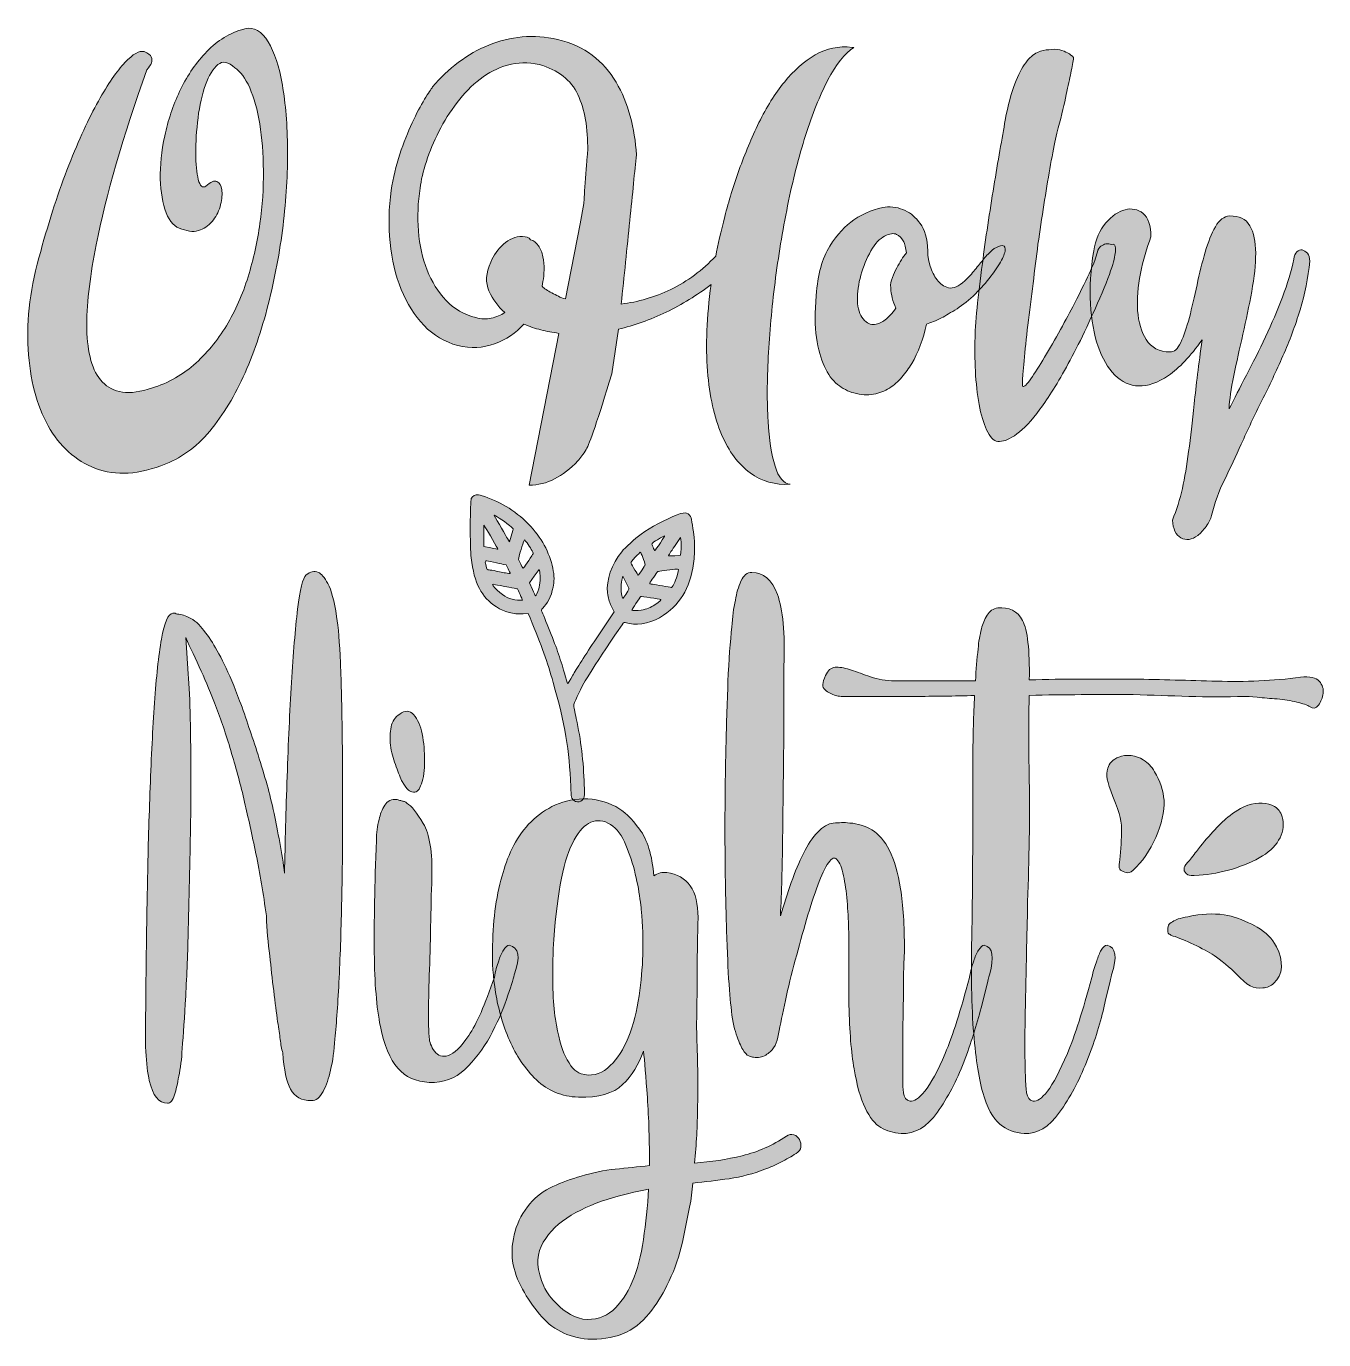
# Model space of a CAD drawing. Header units: inches. Extents: x 0.58 to 5.55, y -5.72 to -0.7.
import ezdxf

# ---------------------------------------------------------------- set-up
doc = ezdxf.new("R2010")
doc.units = ezdxf.units.IN
doc.header["$MEASUREMENT"] = 0
doc.layers.add('Layer 1', color=7, linetype='Continuous')

# ---------------------------------------------------------------- blocks, each defined once
blk = doc.blocks.new('block 2')
at = {"layer": 'Layer 1', "true_color": 0xffffff}
h = blk.add_hatch(color=7, dxfattribs=at)
h.dxf.hatch_style = 2
edge = h.paths.add_edge_path()
edge.add_spline(control_points=[(3.1382, -2.6564), (3.1376, -2.6488), (3.1284, -2.5885), (3.1261, -2.5778), (3.1249, -2.5718), (3.1152, -2.5615), (3.1088, -2.5594), (3.1006, -2.557), (3.0931, -2.5582), (3.0728, -2.5658), (3.0287, -2.5823), (2.9706, -2.6136), (2.9344, -2.6402), (2.9105, -2.6577), (2.8742, -2.6904), (2.8602, -2.7071), (2.8215, -2.7535), (2.8001, -2.815), (2.806, -2.8643), (2.8087, -2.8875), (2.8102, -2.8925), (2.8217, -2.917), (2.8217, -2.917), (2.831, -2.9365), (2.831, -2.9365), (2.831, -2.9365), (2.7618, -3.0406), (2.7618, -3.0406), (2.7228, -3.099), (2.6841, -3.1598), (2.6732, -3.1796), (2.6625, -3.1987), (2.6534, -3.2131), (2.6528, -3.2115), (2.6524, -3.2098), (2.647, -3.1917), (2.6411, -3.1713), (2.6244, -3.1137), (2.6083, -3.0681), (2.5803, -2.9985), (2.5661, -2.9633), (2.5537, -2.9332), (2.5529, -2.932), (2.5521, -2.9304), (2.556, -2.9246), (2.563, -2.9172), (2.5822, -2.8972), (2.5943, -2.8675), (2.5999, -2.8276), (2.6061, -2.7837), (2.5859, -2.7145), (2.5515, -2.661), (2.5163, -2.606), (2.4549, -2.5512), (2.3952, -2.5211), (2.3688, -2.5077), (2.3239, -2.4904), (2.3124, -2.4892), (2.2996, -2.4878), (2.2893, -2.4931), (2.2844, -2.5036), (2.2794, -2.5139), (2.279, -2.6925), (2.2837, -2.7306), (2.2961, -2.8292), (2.3227, -2.8803), (2.3812, -2.9184), (2.4108, -2.9378), (2.446, -2.9468), (2.4825, -2.9446), (2.4825, -2.9446), (2.5025, -2.9431), (2.5025, -2.9431), (2.5025, -2.9431), (2.5093, -2.9594), (2.5093, -2.9594), (2.5556, -3.0723), (2.5748, -3.1256), (2.598, -3.2074), (2.6427, -3.3647), (2.66, -3.4673), (2.665, -3.6049), (2.6656, -3.6236), (2.6668, -3.6415), (2.6674, -3.6448), (2.6685, -3.6508), (2.6786, -3.6623), (2.6831, -3.6627), (2.6845, -3.6629), (2.6878, -3.6634), (2.6907, -3.6638), (2.7006, -3.6648), (2.7082, -3.6609), (2.7134, -3.6518), (2.7181, -3.6434), (2.7181, -3.6428), (2.7169, -3.5989), (2.7142, -3.5112), (2.7037, -3.4245), (2.6864, -3.3454), (2.6808, -3.3198), (2.6763, -3.2974), (2.6763, -3.2955), (2.6763, -3.2891), (2.6987, -3.2401), (2.7158, -3.2094), (2.7249, -3.193), (2.7626, -3.1338), (2.7995, -3.078), (2.8561, -2.9928), (2.8674, -2.9767), (2.8709, -2.9775), (2.8732, -2.9779), (2.882, -2.98), (2.8905, -2.9819), (2.928, -2.9903), (2.9815, -2.9773), (3.0207, -2.9501), (3.0909, -2.9015), (3.1275, -2.8338), (3.1376, -2.7339), (3.1395, -2.7139), (3.1399, -2.675), (3.1382, -2.6564)], knot_values=[0, 0, 0, 0, 1, 1, 1, 2, 2, 2, 3, 3, 3, 4, 4, 4, 5, 5, 5, 6, 6, 6, 7, 7, 7, 8, 8, 8, 9, 9, 9, 10, 10, 10, 11, 11, 11, 12, 12, 12, 13, 13, 13, 14, 14, 14, 15, 15, 15, 16, 16, 16, 17, 17, 17, 18, 18, 18, 19, 19, 19, 20, 20, 20, 21, 21, 21, 22, 22, 22, 23, 23, 23, 24, 24, 24, 25, 25, 25, 26, 26, 26, 27, 27, 27, 28, 28, 28, 29, 29, 29, 30, 30, 30, 31, 31, 31, 32, 32, 32, 33, 33, 33, 34, 34, 34, 35, 35, 35, 36, 36, 36, 37, 37, 37, 38, 38, 38, 39, 39, 39, 40, 40, 40, 41, 41, 41, 41], degree=3, periodic=1)
edge = h.paths.add_edge_path()
edge.add_spline(control_points=[(3.087, -2.7083), (3.087, -2.7083), (3.0855, -2.7207), (3.0855, -2.7207), (3.0855, -2.7207), (3.0631, -2.7221), (3.0631, -2.7221), (3.0505, -2.723), (3.04, -2.7232), (3.0394, -2.7226), (3.0388, -2.7221), (3.0489, -2.7061), (3.0618, -2.6869), (3.0618, -2.6869), (3.0851, -2.6523), (3.0851, -2.6523), (3.0851, -2.6523), (3.0863, -2.6606), (3.0863, -2.6606), (3.0882, -2.6723), (3.0884, -2.6939), (3.087, -2.7083)], knot_values=[0, 0, 0, 0, 1, 1, 1, 2, 2, 2, 3, 3, 3, 4, 4, 4, 5, 5, 5, 6, 6, 6, 7, 7, 7, 7], degree=3, periodic=1)
edge = h.paths.add_edge_path()
edge.add_spline(control_points=[(3.0725, -2.7988), (3.0658, -2.8222), (3.0538, -2.8453), (3.0493, -2.8441), (3.0437, -2.8422), (2.991, -2.8329), (2.9784, -2.8315), (2.9692, -2.8303), (2.9667, -2.8292), (2.9675, -2.827), (2.9692, -2.8231), (2.9959, -2.7845), (2.9982, -2.7829), (3.0001, -2.7815), (3.041, -2.7759), (3.0641, -2.7738), (3.0806, -2.7722), (3.0804, -2.7718), (3.0725, -2.7988)], knot_values=[0, 0, 0, 0, 1, 1, 1, 2, 2, 2, 3, 3, 3, 4, 4, 4, 5, 5, 5, 6, 6, 6, 6], degree=3, periodic=1)
edge = h.paths.add_edge_path()
edge.add_spline(control_points=[(2.9871, -2.7028), (2.9865, -2.7028), (2.9832, -2.6968), (2.9801, -2.6894), (2.9735, -2.6737), (2.972, -2.6762), (2.9976, -2.661), (3.0318, -2.6406), (3.0305, -2.6391), (3.0083, -2.6727), (2.9974, -2.6892), (2.9877, -2.7026), (2.9871, -2.7028)], knot_values=[0, 0, 0, 0, 1, 1, 1, 2, 2, 2, 3, 3, 3, 4, 4, 4, 4], degree=3, periodic=1)
edge = h.paths.add_edge_path()
edge.add_spline(control_points=[(2.9873, -2.9096), (2.9706, -2.9205), (2.956, -2.9265), (2.9348, -2.9306), (2.9203, -2.9332), (2.8987, -2.933), (2.8987, -2.9302), (2.8987, -2.9293), (2.9304, -2.8809), (2.9329, -2.8783), (2.9335, -2.8772), (3.0052, -2.8881), (3.0095, -2.8896), (3.0132, -2.891), (3.0081, -2.8958), (2.9873, -2.9096)], knot_values=[0, 0, 0, 0, 1, 1, 1, 2, 2, 2, 3, 3, 3, 4, 4, 4, 5, 5, 5, 5], degree=3, periodic=1)
edge = h.paths.add_edge_path()
edge.add_spline(control_points=[(2.9379, -2.7769), (2.9311, -2.787), (2.9249, -2.7957), (2.9238, -2.7963), (2.9222, -2.7973), (2.8993, -2.7594), (2.8956, -2.7499), (2.8948, -2.7479), (2.9002, -2.7407), (2.9123, -2.7279), (2.922, -2.7174), (2.9306, -2.709), (2.9313, -2.709), (2.9341, -2.709), (2.9486, -2.7464), (2.95, -2.757), (2.9502, -2.7578), (2.9447, -2.7668), (2.9379, -2.7769)], knot_values=[0, 0, 0, 0, 1, 1, 1, 2, 2, 2, 3, 3, 3, 4, 4, 4, 5, 5, 5, 6, 6, 6, 6], degree=3, periodic=1)
edge = h.paths.add_edge_path()
edge.add_spline(control_points=[(2.8754, -2.8704), (2.8754, -2.8704), (2.8647, -2.8865), (2.8647, -2.8865), (2.8647, -2.8865), (2.8619, -2.8797), (2.8619, -2.8797), (2.8571, -2.8684), (2.8567, -2.834), (2.861, -2.8163), (2.861, -2.8163), (2.8647, -2.801), (2.8647, -2.801), (2.8647, -2.801), (2.8765, -2.8235), (2.8765, -2.8235), (2.8843, -2.8381), (2.8878, -2.8474), (2.8872, -2.85), (2.8864, -2.8523), (2.8812, -2.8614), (2.8754, -2.8704)], knot_values=[0, 0, 0, 0, 1, 1, 1, 2, 2, 2, 3, 3, 3, 4, 4, 4, 5, 5, 5, 6, 6, 6, 7, 7, 7, 7], degree=3, periodic=1)
edge = h.paths.add_edge_path()
edge.add_spline(control_points=[(2.5428, -2.849), (2.5379, -2.8628), (2.5317, -2.8758), (2.5303, -2.8758), (2.5297, -2.8758), (2.5241, -2.8647), (2.5181, -2.8511), (2.5181, -2.8511), (2.5074, -2.8264), (2.5074, -2.8264), (2.5074, -2.8264), (2.5257, -2.8004), (2.5257, -2.8004), (2.5257, -2.8004), (2.5443, -2.7745), (2.5443, -2.7745), (2.5443, -2.7745), (2.5463, -2.7835), (2.5463, -2.7835), (2.5496, -2.7975), (2.5476, -2.8356), (2.5428, -2.849)], knot_values=[0, 0, 0, 0, 1, 1, 1, 2, 2, 2, 3, 3, 3, 4, 4, 4, 5, 5, 5, 6, 6, 6, 7, 7, 7, 7], degree=3, periodic=1)
edge = h.paths.add_edge_path()
edge.add_spline(control_points=[(2.5041, -2.7403), (2.4955, -2.753), (2.4868, -2.7654), (2.4852, -2.7677), (2.4821, -2.7718), (2.4817, -2.7712), (2.4734, -2.7543), (2.4734, -2.7543), (2.4648, -2.7368), (2.4648, -2.7368), (2.4648, -2.7368), (2.4677, -2.7244), (2.4677, -2.7244), (2.4705, -2.7112), (2.4866, -2.6616), (2.4878, -2.6616), (2.4883, -2.6616), (2.4928, -2.6669), (2.4977, -2.6735), (2.5093, -2.6884), (2.522, -2.7112), (2.5208, -2.7145), (2.5204, -2.716), (2.5128, -2.7275), (2.5041, -2.7403)], knot_values=[0, 0, 0, 0, 1, 1, 1, 2, 2, 2, 3, 3, 3, 4, 4, 4, 5, 5, 5, 6, 6, 6, 7, 7, 7, 8, 8, 8, 8], degree=3, periodic=1)
edge = h.paths.add_edge_path()
edge.add_spline(control_points=[(2.4617, -2.8919), (2.4318, -2.8902), (2.4114, -2.8803), (2.384, -2.8544), (2.3707, -2.8414), (2.3618, -2.8286), (2.368, -2.8311), (2.3696, -2.8317), (2.3816, -2.8342), (2.3943, -2.8367), (2.4493, -2.847), (2.4611, -2.8492), (2.4613, -2.8496), (2.4619, -2.8502), (2.4804, -2.891), (2.4804, -2.8921), (2.4806, -2.8925), (2.472, -2.8923), (2.4617, -2.8919)], knot_values=[0, 0, 0, 0, 1, 1, 1, 2, 2, 2, 3, 3, 3, 4, 4, 4, 5, 5, 5, 6, 6, 6, 6], degree=3, periodic=1)
edge = h.paths.add_edge_path()
edge.add_spline(control_points=[(2.4368, -2.6472), (2.4368, -2.6472), (2.43, -2.6688), (2.43, -2.6688), (2.43, -2.6688), (2.423, -2.6564), (2.423, -2.6564), (2.4178, -2.6472), (2.3834, -2.5879), (2.3719, -2.5681), (2.369, -2.5629), (2.4075, -2.5883), (2.43, -2.606), (2.4415, -2.615), (2.4456, -2.6196), (2.4448, -2.6221), (2.4442, -2.6239), (2.4405, -2.6352), (2.4368, -2.6472)], knot_values=[0, 0, 0, 0, 1, 1, 1, 2, 2, 2, 3, 3, 3, 4, 4, 4, 5, 5, 5, 6, 6, 6, 6], degree=3, periodic=1)
edge = h.paths.add_edge_path()
edge.add_spline(control_points=[(2.4277, -2.7903), (2.4114, -2.7876), (2.3974, -2.785), (2.3797, -2.781), (2.369, -2.7788), (2.3566, -2.7769), (2.3525, -2.7769), (2.3441, -2.7769), (2.3443, -2.7773), (2.3398, -2.7559), (2.3365, -2.739), (2.3342, -2.7397), (2.3698, -2.7475), (2.3838, -2.7504), (2.4001, -2.7539), (2.4063, -2.7553), (2.4063, -2.7553), (2.4174, -2.7576), (2.4174, -2.7576), (2.4174, -2.7576), (2.4252, -2.773), (2.4252, -2.773), (2.4296, -2.7815), (2.4331, -2.7889), (2.4333, -2.7897), (2.4333, -2.7905), (2.4308, -2.7907), (2.4277, -2.7903)], knot_values=[0, 0, 0, 0, 1, 1, 1, 2, 2, 2, 3, 3, 3, 4, 4, 4, 5, 5, 5, 6, 6, 6, 7, 7, 7, 8, 8, 8, 9, 9, 9, 9], degree=3, periodic=1)
edge = h.paths.add_edge_path()
edge.add_spline(control_points=[(2.3591, -2.6927), (2.3591, -2.6927), (2.3323, -2.6873), (2.3323, -2.6873), (2.3323, -2.6873), (2.3323, -2.6461), (2.3323, -2.6461), (2.3323, -2.6461), (2.3323, -2.605), (2.3323, -2.605), (2.3323, -2.605), (2.3389, -2.6153), (2.3389, -2.6153), (2.3476, -2.6291), (2.3857, -2.6954), (2.3859, -2.6968), (2.3859, -2.6974), (2.3739, -2.6956), (2.3591, -2.6927)], knot_values=[0, 0, 0, 0, 1, 1, 1, 2, 2, 2, 3, 3, 3, 4, 4, 4, 5, 5, 5, 6, 6, 6, 6], degree=3, periodic=1)
at = {"layer": 'Layer 1', "lineweight": 0}
for points, knots in [([(3.1382, -2.6564), (3.1376, -2.6488), (3.1284, -2.5885), (3.1261, -2.5778), (3.1249, -2.5718), (3.1152, -2.5615), (3.1088, -2.5594), (3.1006, -2.557), (3.0931, -2.5582), (3.0728, -2.5658), (3.0287, -2.5823), (2.9706, -2.6136), (2.9344, -2.6402), (2.9105, -2.6577), (2.8742, -2.6904), (2.8602, -2.7071), (2.8215, -2.7535), (2.8001, -2.815), (2.806, -2.8643), (2.8087, -2.8875), (2.8102, -2.8925), (2.8217, -2.917), (2.8217, -2.917), (2.831, -2.9365), (2.831, -2.9365), (2.831, -2.9365), (2.7618, -3.0406), (2.7618, -3.0406), (2.7228, -3.099), (2.6841, -3.1598), (2.6732, -3.1796), (2.6625, -3.1987), (2.6534, -3.2131), (2.6528, -3.2115), (2.6524, -3.2098), (2.647, -3.1917), (2.6411, -3.1713), (2.6244, -3.1137), (2.6083, -3.0681), (2.5803, -2.9985), (2.5661, -2.9633), (2.5537, -2.9332), (2.5529, -2.932), (2.5521, -2.9304), (2.556, -2.9246), (2.563, -2.9172), (2.5822, -2.8972), (2.5943, -2.8675), (2.5999, -2.8276), (2.6061, -2.7837), (2.5859, -2.7145), (2.5515, -2.661), (2.5163, -2.606), (2.4549, -2.5512), (2.3952, -2.5211), (2.3688, -2.5077), (2.3239, -2.4904), (2.3124, -2.4892), (2.2996, -2.4878), (2.2893, -2.4931), (2.2844, -2.5036), (2.2794, -2.5139), (2.279, -2.6925), (2.2837, -2.7306), (2.2961, -2.8292), (2.3227, -2.8803), (2.3812, -2.9184), (2.4108, -2.9378), (2.446, -2.9468), (2.4825, -2.9446), (2.4825, -2.9446), (2.5025, -2.9431), (2.5025, -2.9431), (2.5025, -2.9431), (2.5093, -2.9594), (2.5093, -2.9594), (2.5556, -3.0723), (2.5748, -3.1256), (2.598, -3.2074), (2.6427, -3.3647), (2.66, -3.4673), (2.665, -3.6049), (2.6656, -3.6236), (2.6668, -3.6415), (2.6674, -3.6448), (2.6685, -3.6508), (2.6786, -3.6623), (2.6831, -3.6627), (2.6845, -3.6629), (2.6878, -3.6634), (2.6907, -3.6638), (2.7006, -3.6648), (2.7082, -3.6609), (2.7134, -3.6518), (2.7181, -3.6434), (2.7181, -3.6428), (2.7169, -3.5989), (2.7142, -3.5112), (2.7037, -3.4245), (2.6864, -3.3454), (2.6808, -3.3198), (2.6763, -3.2974), (2.6763, -3.2955), (2.6763, -3.2891), (2.6987, -3.2401), (2.7158, -3.2094), (2.7249, -3.193), (2.7626, -3.1338), (2.7995, -3.078), (2.8561, -2.9928), (2.8674, -2.9767), (2.8709, -2.9775), (2.8732, -2.9779), (2.882, -2.98), (2.8905, -2.9819), (2.928, -2.9903), (2.9815, -2.9773), (3.0207, -2.9501), (3.0909, -2.9015), (3.1275, -2.8338), (3.1376, -2.7339), (3.1395, -2.7139), (3.1399, -2.675), (3.1382, -2.6564)], [0, 0, 0, 0, 1, 1, 1, 2, 2, 2, 3, 3, 3, 4, 4, 4, 5, 5, 5, 6, 6, 6, 7, 7, 7, 8, 8, 8, 9, 9, 9, 10, 10, 10, 11, 11, 11, 12, 12, 12, 13, 13, 13, 14, 14, 14, 15, 15, 15, 16, 16, 16, 17, 17, 17, 18, 18, 18, 19, 19, 19, 20, 20, 20, 21, 21, 21, 22, 22, 22, 23, 23, 23, 24, 24, 24, 25, 25, 25, 26, 26, 26, 27, 27, 27, 28, 28, 28, 29, 29, 29, 30, 30, 30, 31, 31, 31, 32, 32, 32, 33, 33, 33, 34, 34, 34, 35, 35, 35, 36, 36, 36, 37, 37, 37, 38, 38, 38, 39, 39, 39, 40, 40, 40, 41, 41, 41, 41]), ([(2.4368, -2.6472), (2.4368, -2.6472), (2.43, -2.6688), (2.43, -2.6688), (2.43, -2.6688), (2.423, -2.6564), (2.423, -2.6564), (2.4178, -2.6472), (2.3834, -2.5879), (2.3719, -2.5681), (2.369, -2.5629), (2.4075, -2.5883), (2.43, -2.606), (2.4415, -2.615), (2.4456, -2.6196), (2.4448, -2.6221), (2.4442, -2.6239), (2.4405, -2.6352), (2.4368, -2.6472)], [0, 0, 0, 0, 1, 1, 1, 2, 2, 2, 3, 3, 3, 4, 4, 4, 5, 5, 5, 6, 6, 6, 6]), ([(2.3591, -2.6927), (2.3591, -2.6927), (2.3323, -2.6873), (2.3323, -2.6873), (2.3323, -2.6873), (2.3323, -2.6461), (2.3323, -2.6461), (2.3323, -2.6461), (2.3323, -2.605), (2.3323, -2.605), (2.3323, -2.605), (2.3389, -2.6153), (2.3389, -2.6153), (2.3476, -2.6291), (2.3857, -2.6954), (2.3859, -2.6968), (2.3859, -2.6974), (2.3739, -2.6956), (2.3591, -2.6927)], [0, 0, 0, 0, 1, 1, 1, 2, 2, 2, 3, 3, 3, 4, 4, 4, 5, 5, 5, 6, 6, 6, 6]), ([(2.5041, -2.7403), (2.4955, -2.753), (2.4868, -2.7654), (2.4852, -2.7677), (2.4821, -2.7718), (2.4817, -2.7712), (2.4734, -2.7543), (2.4734, -2.7543), (2.4648, -2.7368), (2.4648, -2.7368), (2.4648, -2.7368), (2.4677, -2.7244), (2.4677, -2.7244), (2.4705, -2.7112), (2.4866, -2.6616), (2.4878, -2.6616), (2.4883, -2.6616), (2.4928, -2.6669), (2.4977, -2.6735), (2.5093, -2.6884), (2.522, -2.7112), (2.5208, -2.7145), (2.5204, -2.716), (2.5128, -2.7275), (2.5041, -2.7403)], [0, 0, 0, 0, 1, 1, 1, 2, 2, 2, 3, 3, 3, 4, 4, 4, 5, 5, 5, 6, 6, 6, 7, 7, 7, 8, 8, 8, 8]), ([(2.9871, -2.7028), (2.9865, -2.7028), (2.9832, -2.6968), (2.9801, -2.6894), (2.9735, -2.6737), (2.972, -2.6762), (2.9976, -2.661), (3.0318, -2.6406), (3.0305, -2.6391), (3.0083, -2.6727), (2.9974, -2.6892), (2.9877, -2.7026), (2.9871, -2.7028)], [0, 0, 0, 0, 1, 1, 1, 2, 2, 2, 3, 3, 3, 4, 4, 4, 4]), ([(3.087, -2.7083), (3.087, -2.7083), (3.0855, -2.7207), (3.0855, -2.7207), (3.0855, -2.7207), (3.0631, -2.7221), (3.0631, -2.7221), (3.0505, -2.723), (3.04, -2.7232), (3.0394, -2.7226), (3.0388, -2.7221), (3.0489, -2.7061), (3.0618, -2.6869), (3.0618, -2.6869), (3.0851, -2.6523), (3.0851, -2.6523), (3.0851, -2.6523), (3.0863, -2.6606), (3.0863, -2.6606), (3.0882, -2.6723), (3.0884, -2.6939), (3.087, -2.7083)], [0, 0, 0, 0, 1, 1, 1, 2, 2, 2, 3, 3, 3, 4, 4, 4, 5, 5, 5, 6, 6, 6, 7, 7, 7, 7]), ([(2.9379, -2.7769), (2.9311, -2.787), (2.9249, -2.7957), (2.9238, -2.7963), (2.9222, -2.7973), (2.8993, -2.7594), (2.8956, -2.7499), (2.8948, -2.7479), (2.9002, -2.7407), (2.9123, -2.7279), (2.922, -2.7174), (2.9306, -2.709), (2.9313, -2.709), (2.9341, -2.709), (2.9486, -2.7464), (2.95, -2.757), (2.9502, -2.7578), (2.9447, -2.7668), (2.9379, -2.7769)], [0, 0, 0, 0, 1, 1, 1, 2, 2, 2, 3, 3, 3, 4, 4, 4, 5, 5, 5, 6, 6, 6, 6]), ([(2.4277, -2.7903), (2.4114, -2.7876), (2.3974, -2.785), (2.3797, -2.781), (2.369, -2.7788), (2.3566, -2.7769), (2.3525, -2.7769), (2.3441, -2.7769), (2.3443, -2.7773), (2.3398, -2.7559), (2.3365, -2.739), (2.3342, -2.7397), (2.3698, -2.7475), (2.3838, -2.7504), (2.4001, -2.7539), (2.4063, -2.7553), (2.4063, -2.7553), (2.4174, -2.7576), (2.4174, -2.7576), (2.4174, -2.7576), (2.4252, -2.773), (2.4252, -2.773), (2.4296, -2.7815), (2.4331, -2.7889), (2.4333, -2.7897), (2.4333, -2.7905), (2.4308, -2.7907), (2.4277, -2.7903)], [0, 0, 0, 0, 1, 1, 1, 2, 2, 2, 3, 3, 3, 4, 4, 4, 5, 5, 5, 6, 6, 6, 7, 7, 7, 8, 8, 8, 9, 9, 9, 9]), ([(2.5428, -2.849), (2.5379, -2.8628), (2.5317, -2.8758), (2.5303, -2.8758), (2.5297, -2.8758), (2.5241, -2.8647), (2.5181, -2.8511), (2.5181, -2.8511), (2.5074, -2.8264), (2.5074, -2.8264), (2.5074, -2.8264), (2.5257, -2.8004), (2.5257, -2.8004), (2.5257, -2.8004), (2.5443, -2.7745), (2.5443, -2.7745), (2.5443, -2.7745), (2.5463, -2.7835), (2.5463, -2.7835), (2.5496, -2.7975), (2.5476, -2.8356), (2.5428, -2.849)], [0, 0, 0, 0, 1, 1, 1, 2, 2, 2, 3, 3, 3, 4, 4, 4, 5, 5, 5, 6, 6, 6, 7, 7, 7, 7]), ([(2.8754, -2.8704), (2.8754, -2.8704), (2.8647, -2.8865), (2.8647, -2.8865), (2.8647, -2.8865), (2.8619, -2.8797), (2.8619, -2.8797), (2.8571, -2.8684), (2.8567, -2.834), (2.861, -2.8163), (2.861, -2.8163), (2.8647, -2.801), (2.8647, -2.801), (2.8647, -2.801), (2.8765, -2.8235), (2.8765, -2.8235), (2.8843, -2.8381), (2.8878, -2.8474), (2.8872, -2.85), (2.8864, -2.8523), (2.8812, -2.8614), (2.8754, -2.8704)], [0, 0, 0, 0, 1, 1, 1, 2, 2, 2, 3, 3, 3, 4, 4, 4, 5, 5, 5, 6, 6, 6, 7, 7, 7, 7]), ([(3.0725, -2.7988), (3.0658, -2.8222), (3.0538, -2.8453), (3.0493, -2.8441), (3.0437, -2.8422), (2.991, -2.8329), (2.9784, -2.8315), (2.9692, -2.8303), (2.9667, -2.8292), (2.9675, -2.827), (2.9692, -2.8231), (2.9959, -2.7845), (2.9982, -2.7829), (3.0001, -2.7815), (3.041, -2.7759), (3.0641, -2.7738), (3.0806, -2.7722), (3.0804, -2.7718), (3.0725, -2.7988)], [0, 0, 0, 0, 1, 1, 1, 2, 2, 2, 3, 3, 3, 4, 4, 4, 5, 5, 5, 6, 6, 6, 6]), ([(2.4617, -2.8919), (2.4318, -2.8902), (2.4114, -2.8803), (2.384, -2.8544), (2.3707, -2.8414), (2.3618, -2.8286), (2.368, -2.8311), (2.3696, -2.8317), (2.3816, -2.8342), (2.3943, -2.8367), (2.4493, -2.847), (2.4611, -2.8492), (2.4613, -2.8496), (2.4619, -2.8502), (2.4804, -2.891), (2.4804, -2.8921), (2.4806, -2.8925), (2.472, -2.8923), (2.4617, -2.8919)], [0, 0, 0, 0, 1, 1, 1, 2, 2, 2, 3, 3, 3, 4, 4, 4, 5, 5, 5, 6, 6, 6, 6]), ([(2.9873, -2.9096), (2.9706, -2.9205), (2.956, -2.9265), (2.9348, -2.9306), (2.9203, -2.9332), (2.8987, -2.933), (2.8987, -2.9302), (2.8987, -2.9293), (2.9304, -2.8809), (2.9329, -2.8783), (2.9335, -2.8772), (3.0052, -2.8881), (3.0095, -2.8896), (3.0132, -2.891), (3.0081, -2.8958), (2.9873, -2.9096)], [0, 0, 0, 0, 1, 1, 1, 2, 2, 2, 3, 3, 3, 4, 4, 4, 5, 5, 5, 5])]:
    blk.add_open_spline(points, degree=3, knots=knots, dxfattribs=at)
blk = doc.blocks.new('block 3')
at = {"layer": 'Layer 1', "true_color": 0x000100}
h = blk.add_hatch(color=98, dxfattribs=at)
h.dxf.hatch_style = 2
edge = h.paths.add_edge_path()
edge.add_spline(control_points=[(1.5428, -4.5052), (1.5384, -4.472), (1.5334, -4.4328), (1.5279, -4.3874), (1.5224, -4.3421), (1.5174, -4.2973), (1.513, -4.253), (1.5063, -4.2043), (1.5019, -4.1534), (1.4997, -4.1003), (1.4886, -4.0162), (1.4753, -3.9371), (1.4599, -3.863), (1.4444, -3.7888), (1.43, -3.723), (1.4167, -3.6655), (1.4012, -3.5991), (1.3846, -3.5372), (1.3669, -3.4796), (1.3492, -3.4177), (1.3298, -3.3596), (1.3088, -3.3053), (1.2878, -3.2511), (1.2684, -3.2041), (1.2508, -3.1643), (1.2286, -3.1178), (1.2087, -3.0746), (1.191, -3.0348), (1.191, -3.0348), (1.201, -3.1742), (1.201, -3.1742), (1.2076, -3.2672), (1.2109, -3.4022), (1.2109, -3.5792), (1.2109, -3.6699), (1.2098, -3.764), (1.2076, -3.8613), (1.2054, -3.9587), (1.2031, -4.0538), (1.201, -4.1468), (1.1987, -4.2397), (1.1954, -4.3266), (1.191, -4.4073), (1.1866, -4.4881), (1.1821, -4.555), (1.1777, -4.6081), (1.1755, -4.648), (1.1711, -4.6834), (1.1645, -4.7143), (1.16, -4.7409), (1.1545, -4.7647), (1.1479, -4.7857), (1.1412, -4.8068), (1.1324, -4.8172), (1.1213, -4.8172), (1.0881, -4.8172), (1.0649, -4.7885), (1.0516, -4.7309), (1.0383, -4.6734), (1.0339, -4.5816), (1.0383, -4.4554), (1.0383, -4.4134), (1.0388, -4.347), (1.04, -4.2563), (1.0411, -4.1656), (1.0427, -4.0643), (1.045, -3.9526), (1.0471, -3.8409), (1.0505, -3.7263), (1.0549, -3.609), (1.0593, -3.4918), (1.0649, -3.3839), (1.0715, -3.2854), (1.0782, -3.187), (1.087, -3.1057), (1.0981, -3.0414), (1.1091, -2.9773), (1.1235, -2.9441), (1.1412, -2.9419), (1.1412, -2.9419), (1.1445, -2.9419), (1.1445, -2.9419), (1.1489, -2.9419), (1.1523, -2.943), (1.1545, -2.9452), (1.1611, -2.9452), (1.1689, -2.9463), (1.1777, -2.9485), (1.1844, -2.9507), (1.1927, -2.9541), (1.2026, -2.9585), (1.2126, -2.9629), (1.2231, -2.9696), (1.2342, -2.9784), (1.2518, -2.9961), (1.2695, -3.0182), (1.2873, -3.0448), (1.3027, -3.0691), (1.3199, -3.1001), (1.3387, -3.1377), (1.3575, -3.1754), (1.3769, -3.2218), (1.3968, -3.2771), (1.4101, -3.3103), (1.4222, -3.3446), (1.4333, -3.38), (1.4444, -3.411), (1.456, -3.4459), (1.4682, -3.4846), (1.4803, -3.5233), (1.4919, -3.5615), (1.503, -3.5991), (1.5118, -3.6323), (1.5207, -3.6688), (1.5296, -3.7086), (1.5362, -3.7418), (1.5434, -3.7789), (1.5511, -3.8198), (1.5589, -3.8608), (1.5649, -3.9), (1.5694, -3.9376), (1.5716, -3.8204), (1.5749, -3.697), (1.5794, -3.5675), (1.5838, -3.4381), (1.5893, -3.3181), (1.596, -3.2074), (1.6026, -3.0968), (1.6103, -3.0033), (1.6192, -2.9269), (1.628, -2.8506), (1.6391, -2.8069), (1.6524, -2.7958), (1.6678, -2.7825), (1.6833, -2.7792), (1.6989, -2.7859), (1.7099, -2.7903), (1.7221, -2.8047), (1.7354, -2.829), (1.7486, -2.8534), (1.7597, -2.8954), (1.7686, -2.9551), (1.7752, -2.995), (1.7802, -3.0542), (1.7835, -3.1327), (1.7868, -3.2113), (1.789, -3.2998), (1.7901, -3.3983), (1.7912, -3.4968), (1.7918, -3.6013), (1.7918, -3.7119), (1.7918, -3.8226), (1.7906, -3.931), (1.7885, -4.0372), (1.7862, -4.1434), (1.7829, -4.2436), (1.7785, -4.3376), (1.7741, -4.4317), (1.7686, -4.5097), (1.7619, -4.5716), (1.7597, -4.6159), (1.7541, -4.6557), (1.7453, -4.6911), (1.7387, -4.7221), (1.7292, -4.7492), (1.7171, -4.7724), (1.7049, -4.7957), (1.69, -4.8073), (1.6723, -4.8073), (1.6347, -4.8073), (1.6081, -4.7929), (1.5926, -4.7641), (1.5771, -4.7354), (1.5672, -4.6889), (1.5628, -4.6247), (1.5583, -4.6093), (1.555, -4.5921), (1.5528, -4.5733), (1.5506, -4.5545), (1.5473, -4.5318), (1.5428, -4.5052)], knot_values=[0, 0, 0, 0, 1, 1, 1, 2, 2, 2, 3, 3, 3, 4, 4, 4, 5, 5, 5, 6, 6, 6, 7, 7, 7, 8, 8, 8, 9, 9, 9, 10, 10, 10, 11, 11, 11, 12, 12, 12, 13, 13, 13, 14, 14, 14, 15, 15, 15, 16, 16, 16, 17, 17, 17, 18, 18, 18, 19, 19, 19, 20, 20, 20, 21, 21, 21, 22, 22, 22, 23, 23, 23, 24, 24, 24, 25, 25, 25, 26, 26, 26, 27, 27, 27, 28, 28, 28, 29, 29, 29, 30, 30, 30, 31, 31, 31, 32, 32, 32, 33, 33, 33, 34, 34, 34, 35, 35, 35, 36, 36, 36, 37, 37, 37, 38, 38, 38, 39, 39, 39, 40, 40, 40, 41, 41, 41, 42, 42, 42, 43, 43, 43, 44, 44, 44, 45, 45, 45, 46, 46, 46, 47, 47, 47, 48, 48, 48, 49, 49, 49, 50, 50, 50, 51, 51, 51, 52, 52, 52, 53, 53, 53, 54, 54, 54, 55, 55, 55, 56, 56, 56, 57, 57, 57, 58, 58, 58, 59, 59, 59, 60, 60, 60, 60], degree=3, periodic=1)
h = blk.add_hatch(color=98, dxfattribs=at)
h.dxf.hatch_style = 2
edge = h.paths.add_edge_path()
edge.add_spline(control_points=[(4.248, -4.2131), (4.2811, -4.2198), (4.2878, -4.2574), (4.2679, -4.326), (4.2634, -4.3437), (4.2529, -4.3857), (4.2363, -4.4521), (4.2197, -4.5185), (4.1976, -4.5877), (4.1699, -4.6596), (4.1423, -4.7315), (4.1085, -4.7957), (4.0687, -4.8521), (4.0289, -4.9085), (3.9825, -4.9356), (3.9295, -4.9334), (3.9011, -4.9312), (3.8755, -4.9235), (3.8526, -4.9102), (3.8298, -4.8969), (3.8097, -4.872), (3.7922, -4.8355), (3.7748, -4.799), (3.7606, -4.7492), (3.7498, -4.6861), (3.7389, -4.6231), (3.7323, -4.5417), (3.7301, -4.4422), (3.7301, -4.4422), (3.7301, -4.2231), (3.7301, -4.2231), (3.7301, -4.201), (3.7296, -4.1722), (3.7285, -4.1368), (3.7273, -4.1014), (3.7252, -4.066), (3.7219, -4.0306), (3.7185, -3.9952), (3.7136, -3.9637), (3.7069, -3.936), (3.7003, -3.9083), (3.6914, -3.8901), (3.6804, -3.8812), (3.6715, -3.8746), (3.6604, -3.8824), (3.6472, -3.9044), (3.6339, -3.9266), (3.62, -3.9576), (3.6057, -3.9974), (3.5913, -4.0372), (3.5769, -4.0826), (3.5625, -4.1335), (3.5481, -4.1844), (3.5337, -4.2364), (3.5194, -4.2895), (3.505, -4.3426), (3.4928, -4.3935), (3.4829, -4.4422), (3.4729, -4.4909), (3.4646, -4.5318), (3.458, -4.565), (3.4557, -4.5805), (3.4502, -4.5938), (3.4414, -4.6048), (3.4347, -4.6159), (3.4248, -4.6253), (3.4115, -4.633), (3.3982, -4.6408), (3.3827, -4.6436), (3.365, -4.6413), (3.3606, -4.6413), (3.3545, -4.6397), (3.3468, -4.6363), (3.339, -4.633), (3.3313, -4.6247), (3.3235, -4.6115), (3.3158, -4.5982), (3.3075, -4.5788), (3.2987, -4.5534), (3.2898, -4.5279), (3.2831, -4.4931), (3.2787, -4.4488), (3.2743, -4.4134), (3.2704, -4.3608), (3.2671, -4.2911), (3.2638, -4.2214), (3.261, -4.1418), (3.2588, -4.0522), (3.2566, -3.9625), (3.2555, -3.8674), (3.2555, -3.7667), (3.2555, -3.666), (3.2566, -3.5681), (3.2588, -3.4729), (3.261, -3.3778), (3.2638, -3.2882), (3.2671, -3.2041), (3.2704, -3.12), (3.2754, -3.0503), (3.2821, -2.995), (3.2842, -2.9574), (3.2887, -2.9231), (3.2953, -2.8921), (3.2997, -2.8655), (3.3069, -2.8412), (3.3169, -2.8191), (3.3269, -2.797), (3.3407, -2.7859), (3.3584, -2.7859), (3.4026, -2.7859), (3.4352, -2.8141), (3.4563, -2.8705), (3.4773, -2.9269), (3.4856, -3.0182), (3.4812, -3.1443), (3.4812, -3.1798), (3.4812, -3.2318), (3.4812, -3.3003), (3.4812, -3.369), (3.4806, -3.4475), (3.4795, -3.536), (3.4784, -3.6245), (3.4773, -3.7175), (3.4762, -3.8148), (3.4751, -3.9122), (3.4723, -4.0074), (3.4679, -4.1003), (3.4812, -4.056), (3.495, -4.0135), (3.5094, -3.9725), (3.5238, -3.9316), (3.5393, -3.8945), (3.5559, -3.8613), (3.5725, -3.8281), (3.5907, -3.801), (3.6106, -3.78), (3.6306, -3.759), (3.6505, -3.7474), (3.6704, -3.7451), (3.6815, -3.7451), (3.692, -3.7446), (3.7019, -3.7435), (3.7119, -3.7424), (3.7224, -3.7429), (3.7334, -3.7451), (3.7639, -3.7474), (3.7922, -3.7562), (3.8184, -3.7717), (3.8445, -3.7872), (3.8669, -3.8132), (3.8854, -3.8497), (3.9039, -3.8862), (3.9181, -3.9355), (3.9279, -3.9974), (3.9376, -4.0594), (3.9426, -4.1368), (3.9426, -4.2297), (3.9426, -4.2452), (3.942, -4.2613), (3.9409, -4.2779), (3.9398, -4.2945), (3.9393, -4.3116), (3.9393, -4.3293), (3.9393, -4.378), (3.9387, -4.4267), (3.9376, -4.4754), (3.9365, -4.5241), (3.9359, -4.5694), (3.9359, -4.6115), (3.9359, -4.6535), (3.9359, -4.6895), (3.9359, -4.7193), (3.9359, -4.7492), (3.937, -4.7686), (3.9393, -4.7774), (3.9414, -4.7952), (3.9497, -4.8056), (3.9642, -4.8089), (3.9785, -4.8123), (3.9973, -4.7996), (4.0206, -4.7708), (4.0438, -4.742), (4.0698, -4.6939), (4.0986, -4.6264), (4.1273, -4.5589), (4.1583, -4.4621), (4.1915, -4.336), (4.1959, -4.3116), (4.2015, -4.2906), (4.2081, -4.2729), (4.2125, -4.2574), (4.2186, -4.2436), (4.2264, -4.2314), (4.2341, -4.2193), (4.2413, -4.2131), (4.248, -4.2131)], knot_values=[0, 0, 0, 0, 1, 1, 1, 2, 2, 2, 3, 3, 3, 4, 4, 4, 5, 5, 5, 6, 6, 6, 7, 7, 7, 8, 8, 8, 9, 9, 9, 10, 10, 10, 11, 11, 11, 12, 12, 12, 13, 13, 13, 14, 14, 14, 15, 15, 15, 16, 16, 16, 17, 17, 17, 18, 18, 18, 19, 19, 19, 20, 20, 20, 21, 21, 21, 22, 22, 22, 23, 23, 23, 24, 24, 24, 25, 25, 25, 26, 26, 26, 27, 27, 27, 28, 28, 28, 29, 29, 29, 30, 30, 30, 31, 31, 31, 32, 32, 32, 33, 33, 33, 34, 34, 34, 35, 35, 35, 36, 36, 36, 37, 37, 37, 38, 38, 38, 39, 39, 39, 40, 40, 40, 41, 41, 41, 42, 42, 42, 43, 43, 43, 44, 44, 44, 45, 45, 45, 46, 46, 46, 47, 47, 47, 48, 48, 48, 49, 49, 49, 50, 50, 50, 51, 51, 51, 52, 52, 52, 53, 53, 53, 54, 54, 54, 55, 55, 55, 56, 56, 56, 57, 57, 57, 58, 58, 58, 59, 59, 59, 60, 60, 60, 61, 61, 61, 62, 62, 62, 63, 63, 63, 64, 64, 64, 65, 65, 65, 65], degree=3, periodic=1)
h = blk.add_hatch(color=98, dxfattribs=at)
h.dxf.hatch_style = 2
edge = h.paths.add_edge_path()
edge.add_spline(control_points=[(3.7002, -3.2605), (3.6914, -3.2605), (3.6848, -3.2594), (3.6803, -3.2572), (3.6649, -3.2528), (3.651, -3.2456), (3.6388, -3.2356), (3.6267, -3.2257), (3.6272, -3.2074), (3.6405, -3.1809), (3.6494, -3.1609), (3.6615, -3.1505), (3.677, -3.1493), (3.6925, -3.1482), (3.7108, -3.151), (3.7318, -3.1576), (3.7528, -3.1643), (3.7766, -3.1726), (3.8031, -3.1825), (3.8297, -3.1925), (3.8596, -3.1986), (3.8928, -3.2008), (3.8928, -3.2008), (4.2147, -3.2008), (4.2147, -3.2008), (4.2169, -3.1588), (4.2202, -3.1178), (4.2247, -3.078), (4.2268, -3.0514), (4.2312, -3.026), (4.2377, -3.0016), (4.2421, -2.9839), (4.2492, -2.9668), (4.259, -2.9502), (4.2687, -2.9336), (4.2823, -2.9242), (4.2997, -2.922), (4.3432, -2.9175), (4.3748, -2.9336), (4.3944, -2.9701), (4.414, -3.0066), (4.4227, -3.0824), (4.4205, -3.1975), (4.4869, -3.1953), (4.5533, -3.1941), (4.6197, -3.1941), (4.686, -3.1941), (4.7524, -3.1941), (4.8188, -3.1941), (4.925, -3.1964), (5.0318, -3.1991), (5.1391, -3.2024), (5.2464, -3.2057), (5.3532, -3.2008), (5.4594, -3.1875), (5.4948, -3.1831), (5.5186, -3.1881), (5.5308, -3.2024), (5.5429, -3.2169), (5.5479, -3.2323), (5.5457, -3.2489), (5.5435, -3.2655), (5.5374, -3.2804), (5.5275, -3.2937), (5.5175, -3.307), (5.507, -3.3092), (5.4959, -3.3003), (5.4848, -3.2937), (5.4677, -3.2876), (5.4445, -3.2821), (5.4213, -3.2766), (5.3964, -3.2727), (5.3698, -3.2705), (5.3433, -3.2683), (5.3178, -3.2661), (5.2935, -3.2638), (5.2691, -3.2617), (5.2525, -3.2605), (5.2437, -3.2605), (5.1728, -3.2627), (5.102, -3.2627), (5.0312, -3.2605), (4.9604, -3.2583), (4.8896, -3.2561), (4.8188, -3.2539), (4.7524, -3.2539), (4.686, -3.2539), (4.6197, -3.2539), (4.5533, -3.2539), (4.4869, -3.255), (4.4205, -3.2572), (4.4183, -3.3325), (4.4183, -3.4414), (4.4205, -3.5841), (4.4227, -3.7269), (4.4205, -3.8812), (4.4139, -4.0472), (4.4139, -4.0737), (4.4133, -4.1081), (4.4122, -4.1501), (4.4111, -4.1921), (4.41, -4.2386), (4.4089, -4.2895), (4.4078, -4.3404), (4.4067, -4.3924), (4.4056, -4.4455), (4.4044, -4.4986), (4.4039, -4.5479), (4.4039, -4.5932), (4.4039, -4.6386), (4.4044, -4.6778), (4.4056, -4.711), (4.4067, -4.7442), (4.4083, -4.7664), (4.4105, -4.7774), (4.4127, -4.7952), (4.421, -4.8056), (4.4355, -4.8089), (4.4498, -4.8123), (4.4681, -4.7996), (4.4902, -4.7708), (4.5123, -4.742), (4.5378, -4.6939), (4.5666, -4.6264), (4.5953, -4.5589), (4.6263, -4.4621), (4.6595, -4.336), (4.6661, -4.3116), (4.6728, -4.2906), (4.6794, -4.2729), (4.6838, -4.2574), (4.6894, -4.2436), (4.696, -4.2314), (4.7027, -4.2193), (4.7104, -4.2131), (4.7192, -4.2131), (4.7524, -4.2198), (4.7579, -4.2574), (4.7358, -4.326), (4.7314, -4.3437), (4.7214, -4.3857), (4.706, -4.4521), (4.6905, -4.5185), (4.6683, -4.5877), (4.6396, -4.6596), (4.6108, -4.7315), (4.5765, -4.7957), (4.5367, -4.8521), (4.4969, -4.9085), (4.4515, -4.9356), (4.4007, -4.9334), (4.3659, -4.9312), (4.3348, -4.919), (4.3076, -4.8969), (4.2804, -4.8748), (4.2586, -4.8344), (4.2423, -4.7757), (4.2259, -4.7171), (4.2139, -4.6358), (4.2063, -4.5318), (4.1986, -4.4278), (4.197, -4.2906), (4.2014, -4.1202), (4.2014, -4.1202), (4.2048, -3.785), (4.2048, -3.785), (4.2048, -3.681), (4.2048, -3.5853), (4.2048, -3.4978), (4.2048, -3.4105), (4.2069, -3.3302), (4.2114, -3.2572), (4.134, -3.2594), (4.056, -3.2605), (3.9774, -3.2605), (3.8989, -3.2605), (3.8197, -3.2605), (3.7401, -3.2605), (3.7401, -3.2605), (3.7002, -3.2605), (3.7002, -3.2605)], knot_values=[0, 0, 0, 0, 1, 1, 1, 2, 2, 2, 3, 3, 3, 4, 4, 4, 5, 5, 5, 6, 6, 6, 7, 7, 7, 8, 8, 8, 9, 9, 9, 10, 10, 10, 11, 11, 11, 12, 12, 12, 13, 13, 13, 14, 14, 14, 15, 15, 15, 16, 16, 16, 17, 17, 17, 18, 18, 18, 19, 19, 19, 20, 20, 20, 21, 21, 21, 22, 22, 22, 23, 23, 23, 24, 24, 24, 25, 25, 25, 26, 26, 26, 27, 27, 27, 28, 28, 28, 29, 29, 29, 30, 30, 30, 31, 31, 31, 32, 32, 32, 33, 33, 33, 34, 34, 34, 35, 35, 35, 36, 36, 36, 37, 37, 37, 38, 38, 38, 39, 39, 39, 40, 40, 40, 41, 41, 41, 42, 42, 42, 43, 43, 43, 44, 44, 44, 45, 45, 45, 46, 46, 46, 47, 47, 47, 48, 48, 48, 49, 49, 49, 50, 50, 50, 51, 51, 51, 52, 52, 52, 53, 53, 53, 54, 54, 54, 55, 55, 55, 56, 56, 56, 57, 57, 57, 58, 58, 58, 59, 59, 59, 60, 60, 60, 60], degree=3, periodic=1)
h = blk.add_hatch(color=98, dxfattribs=at)
h.dxf.hatch_style = 2
edge = h.paths.add_edge_path()
edge.add_spline(control_points=[(2.0374, -3.6688), (2.0551, -3.6799), (2.0761, -3.7059), (2.1005, -3.7468), (2.1248, -3.7878), (2.1358, -3.8569), (2.1336, -3.9542), (2.1314, -4.014), (2.1298, -4.0765), (2.1287, -4.1418), (2.1275, -4.2071), (2.1259, -4.269), (2.1237, -4.3277), (2.1215, -4.3863), (2.1204, -4.4372), (2.1204, -4.4803), (2.1204, -4.5235), (2.1215, -4.5517), (2.1237, -4.565), (2.1237, -4.5827), (2.1303, -4.6004), (2.1436, -4.6181), (2.1569, -4.6358), (2.1746, -4.6413), (2.1967, -4.6347), (2.2188, -4.628), (2.2448, -4.6026), (2.2747, -4.5583), (2.3046, -4.5141), (2.3372, -4.44), (2.3726, -4.336), (2.377, -4.3116), (2.3826, -4.2906), (2.3892, -4.2729), (2.3936, -4.2574), (2.3997, -4.2436), (2.4075, -4.2314), (2.4152, -4.2193), (2.4224, -4.2131), (2.4291, -4.2131), (2.4667, -4.2198), (2.4733, -4.2574), (2.449, -4.326), (2.4445, -4.3437), (2.4346, -4.3753), (2.4191, -4.4206), (2.4036, -4.466), (2.3826, -4.513), (2.356, -4.5617), (2.3295, -4.6104), (2.2974, -4.6524), (2.2598, -4.6878), (2.2221, -4.7232), (2.1768, -4.7398), (2.1237, -4.7376), (2.0728, -4.7354), (2.0324, -4.7171), (2.0025, -4.6828), (1.9727, -4.6485), (1.9505, -4.5954), (1.9362, -4.5235), (1.9217, -4.4516), (1.9141, -4.3575), (1.9129, -4.2413), (1.9118, -4.1252), (1.9146, -3.9819), (1.9212, -3.8115), (1.9212, -3.7828), (1.9245, -3.7562), (1.9312, -3.7319), (1.9356, -3.7119), (1.9428, -3.6937), (1.9528, -3.6771), (1.9627, -3.6605), (1.9787, -3.6533), (2.0009, -3.6555), (2.0053, -3.6577), (2.0097, -3.6588), (2.0142, -3.6588), (2.0186, -3.6611), (2.0225, -3.6622), (2.0258, -3.6622), (2.0291, -3.6622), (2.0329, -3.6644), (2.0374, -3.6688)], knot_values=[0, 0, 0, 0, 1, 1, 1, 2, 2, 2, 3, 3, 3, 4, 4, 4, 5, 5, 5, 6, 6, 6, 7, 7, 7, 8, 8, 8, 9, 9, 9, 10, 10, 10, 11, 11, 11, 12, 12, 12, 13, 13, 13, 14, 14, 14, 15, 15, 15, 16, 16, 16, 17, 17, 17, 18, 18, 18, 19, 19, 19, 20, 20, 20, 21, 21, 21, 22, 22, 22, 23, 23, 23, 24, 24, 24, 25, 25, 25, 26, 26, 26, 27, 27, 27, 28, 28, 28, 28], degree=3, periodic=1)
edge = h.paths.add_edge_path()
edge.add_spline(control_points=[(2.0573, -3.6256), (2.0551, -3.6256), (2.0518, -3.6245), (2.0473, -3.6223), (2.0429, -3.6201), (2.0352, -3.6102), (2.0241, -3.5924), (2.0219, -3.5903), (2.0186, -3.5847), (2.0142, -3.5758), (2.0075, -3.5582), (1.9997, -3.5372), (1.9909, -3.5128), (1.982, -3.4885), (1.9765, -3.4636), (1.9743, -3.4381), (1.9721, -3.4127), (1.9738, -3.39), (1.9793, -3.37), (1.9848, -3.3501), (1.9976, -3.3347), (2.0175, -3.3236), (2.0374, -3.3125), (2.0545, -3.3169), (2.0689, -3.3369), (2.0833, -3.3568), (2.0932, -3.3833), (2.0988, -3.4165), (2.1043, -3.4497), (2.1065, -3.484), (2.1054, -3.5194), (2.1043, -3.5548), (2.0993, -3.5825), (2.0905, -3.6024), (2.0839, -3.6223), (2.0728, -3.6301), (2.0573, -3.6256)], knot_values=[0, 0, 0, 0, 1, 1, 1, 2, 2, 2, 3, 3, 3, 4, 4, 4, 5, 5, 5, 6, 6, 6, 7, 7, 7, 8, 8, 8, 9, 9, 9, 10, 10, 10, 11, 11, 11, 12, 12, 12, 12], degree=3, periodic=1)
h = blk.add_hatch(color=98, dxfattribs=at)
h.dxf.hatch_style = 2
edge = h.paths.add_edge_path()
edge.add_spline(control_points=[(3.1526, -4.1069), (3.1504, -4.1755), (3.1493, -4.2408), (3.1493, -4.3028), (3.1493, -4.3559), (3.1487, -4.4112), (3.1476, -4.4687), (3.1465, -4.5263), (3.1471, -4.5739), (3.1493, -4.6115), (3.1515, -4.6845), (3.152, -4.7575), (3.1509, -4.8305), (3.1498, -4.9035), (3.146, -4.9754), (3.1393, -5.0463), (3.2013, -5.0418), (3.2622, -5.0324), (3.3219, -5.0181), (3.3816, -5.0036), (3.4381, -4.9787), (3.4912, -4.9434), (3.5, -4.9367), (3.5094, -4.9351), (3.5194, -4.9384), (3.5294, -4.9417), (3.5365, -4.9478), (3.541, -4.9567), (3.5454, -4.9655), (3.547, -4.9749), (3.5459, -4.9849), (3.5448, -4.9948), (3.5387, -5.0031), (3.5277, -5.0098), (3.51, -5.0208), (3.4906, -5.0318), (3.4696, -5.0429), (3.4485, -5.054), (3.4281, -5.0629), (3.4082, -5.0695), (3.3639, -5.0872), (3.3186, -5.0994), (3.2721, -5.106), (3.2256, -5.1127), (3.1792, -5.1182), (3.1327, -5.1226), (3.1305, -5.1381), (3.1288, -5.1536), (3.1277, -5.1691), (3.1266, -5.1845), (3.1238, -5.2), (3.1194, -5.2155), (3.1105, -5.2664), (3.1, -5.3173), (3.0879, -5.3682), (3.0757, -5.4191), (3.0574, -5.4678), (3.0331, -5.5143), (3.0154, -5.5519), (2.9927, -5.5878), (2.9651, -5.6222), (2.9374, -5.6564), (2.9037, -5.6824), (2.8638, -5.7002), (2.8218, -5.7156), (2.7775, -5.7222), (2.7311, -5.7201), (2.6536, -5.7134), (2.5917, -5.6813), (2.5452, -5.6238), (2.5208, -5.595), (2.4992, -5.5635), (2.4805, -5.5292), (2.4616, -5.4949), (2.4489, -5.4589), (2.4423, -5.4213), (2.4378, -5.3837), (2.4411, -5.3455), (2.4522, -5.3068), (2.4633, -5.2681), (2.4821, -5.2332), (2.5087, -5.2023), (2.533, -5.1735), (2.5623, -5.1513), (2.5966, -5.1359), (2.6309, -5.1204), (2.6669, -5.1071), (2.7045, -5.0961), (2.7487, -5.0828), (2.7925, -5.0739), (2.8356, -5.0695), (2.8788, -5.065), (2.9224, -5.0606), (2.9667, -5.0562), (2.9667, -4.9633), (2.9639, -4.8764), (2.9584, -4.7957), (2.9529, -4.7149), (2.9479, -4.6557), (2.9435, -4.6181), (2.9258, -4.669), (2.8992, -4.7116), (2.8638, -4.7459), (2.8284, -4.7802), (2.772, -4.7962), (2.6946, -4.794), (2.6303, -4.7918), (2.5767, -4.7697), (2.5336, -4.7276), (2.4904, -4.6856), (2.4561, -4.6353), (2.4307, -4.5766), (2.4052, -4.518), (2.3875, -4.4571), (2.3776, -4.394), (2.3676, -4.331), (2.3638, -4.2773), (2.3659, -4.2331), (2.3659, -4.1268), (2.3781, -4.0317), (2.4025, -3.9476), (2.4113, -3.9122), (2.424, -3.8774), (2.4406, -3.843), (2.4572, -3.8088), (2.4782, -3.7778), (2.5037, -3.7501), (2.5291, -3.7225), (2.559, -3.6998), (2.5933, -3.6821), (2.6276, -3.6644), (2.668, -3.6544), (2.7145, -3.6522), (2.7587, -3.6522), (2.7996, -3.6622), (2.8373, -3.6821), (2.8682, -3.6998), (2.8987, -3.7285), (2.9286, -3.7684), (2.9584, -3.8082), (2.9767, -3.8679), (2.9833, -3.9476), (2.9988, -3.9366), (3.0154, -3.9321), (3.0331, -3.9343), (3.1128, -3.9454), (3.1526, -4.0029), (3.1526, -4.1069)], knot_values=[0, 0, 0, 0, 1, 1, 1, 2, 2, 2, 3, 3, 3, 4, 4, 4, 5, 5, 5, 6, 6, 6, 7, 7, 7, 8, 8, 8, 9, 9, 9, 10, 10, 10, 11, 11, 11, 12, 12, 12, 13, 13, 13, 14, 14, 14, 15, 15, 15, 16, 16, 16, 17, 17, 17, 18, 18, 18, 19, 19, 19, 20, 20, 20, 21, 21, 21, 22, 22, 22, 23, 23, 23, 24, 24, 24, 25, 25, 25, 26, 26, 26, 27, 27, 27, 28, 28, 28, 29, 29, 29, 30, 30, 30, 31, 31, 31, 32, 32, 32, 33, 33, 33, 34, 34, 34, 35, 35, 35, 36, 36, 36, 37, 37, 37, 38, 38, 38, 39, 39, 39, 40, 40, 40, 41, 41, 41, 42, 42, 42, 43, 43, 43, 44, 44, 44, 45, 45, 45, 46, 46, 46, 47, 47, 47, 48, 48, 48, 49, 49, 49, 49], degree=3, periodic=1)
edge = h.paths.add_edge_path()
edge.add_spline(control_points=[(2.5983, -5.5707), (2.6293, -5.6083), (2.6669, -5.6326), (2.7111, -5.6437), (2.7576, -5.6481), (2.7958, -5.6371), (2.8257, -5.6105), (2.8555, -5.584), (2.8804, -5.5475), (2.9003, -5.501), (2.9203, -5.4545), (2.9346, -5.4003), (2.9435, -5.3384), (2.9523, -5.2764), (2.959, -5.2122), (2.9634, -5.1458), (2.9147, -5.1547), (2.8616, -5.1679), (2.8041, -5.1857), (2.7465, -5.2034), (2.6951, -5.2272), (2.6497, -5.257), (2.6044, -5.2869), (2.5717, -5.3228), (2.5518, -5.3649), (2.5319, -5.4069), (2.5352, -5.4579), (2.5618, -5.5176), (2.564, -5.522), (2.5679, -5.5292), (2.5734, -5.5392), (2.5789, -5.5491), (2.5872, -5.5596), (2.5983, -5.5707)], knot_values=[0, 0, 0, 0, 1, 1, 1, 2, 2, 2, 3, 3, 3, 4, 4, 4, 5, 5, 5, 6, 6, 6, 7, 7, 7, 8, 8, 8, 9, 9, 9, 10, 10, 10, 11, 11, 11, 11], degree=3, periodic=1)
edge = h.paths.add_edge_path()
edge.add_spline(control_points=[(2.8771, -4.5849), (2.8992, -4.5362), (2.9147, -4.4837), (2.9236, -4.4272), (2.9324, -4.3708), (2.9379, -4.3183), (2.9402, -4.2696), (2.9424, -4.212), (2.9413, -4.1556), (2.9369, -4.1003), (2.9369, -4.0915), (2.9346, -4.0699), (2.9302, -4.0356), (2.9258, -4.0013), (2.9186, -3.9648), (2.9086, -3.926), (2.8987, -3.8873), (2.8859, -3.8508), (2.8705, -3.8165), (2.855, -3.7822), (2.834, -3.7584), (2.8074, -3.7451), (2.7543, -3.7208), (2.7089, -3.7468), (2.6713, -3.8231), (2.6337, -3.8995), (2.6093, -4.0339), (2.5983, -4.2264), (2.5938, -4.3415), (2.5966, -4.4311), (2.6066, -4.4953), (2.6166, -4.5595), (2.6293, -4.607), (2.6448, -4.638), (2.6624, -4.6757), (2.6824, -4.6977), (2.7045, -4.7044), (2.7421, -4.7155), (2.7759, -4.7083), (2.8057, -4.6828), (2.8356, -4.6574), (2.8594, -4.6247), (2.8771, -4.5849)], knot_values=[0, 0, 0, 0, 1, 1, 1, 2, 2, 2, 3, 3, 3, 4, 4, 4, 5, 5, 5, 6, 6, 6, 7, 7, 7, 8, 8, 8, 9, 9, 9, 10, 10, 10, 11, 11, 11, 12, 12, 12, 13, 13, 13, 14, 14, 14, 14], degree=3, periodic=1)
at = {"layer": 'Layer 1', "lineweight": 0}
for points, knots in [([(1.5428, -4.5052), (1.5384, -4.472), (1.5334, -4.4328), (1.5279, -4.3874), (1.5224, -4.3421), (1.5174, -4.2973), (1.513, -4.253), (1.5063, -4.2043), (1.5019, -4.1534), (1.4997, -4.1003), (1.4886, -4.0162), (1.4753, -3.9371), (1.4599, -3.863), (1.4444, -3.7888), (1.43, -3.723), (1.4167, -3.6655), (1.4012, -3.5991), (1.3846, -3.5372), (1.3669, -3.4796), (1.3492, -3.4177), (1.3298, -3.3596), (1.3088, -3.3053), (1.2878, -3.2511), (1.2684, -3.2041), (1.2508, -3.1643), (1.2286, -3.1178), (1.2087, -3.0746), (1.191, -3.0348), (1.191, -3.0348), (1.201, -3.1742), (1.201, -3.1742), (1.2076, -3.2672), (1.2109, -3.4022), (1.2109, -3.5792), (1.2109, -3.6699), (1.2098, -3.764), (1.2076, -3.8613), (1.2054, -3.9587), (1.2031, -4.0538), (1.201, -4.1468), (1.1987, -4.2397), (1.1954, -4.3266), (1.191, -4.4073), (1.1866, -4.4881), (1.1821, -4.555), (1.1777, -4.6081), (1.1755, -4.648), (1.1711, -4.6834), (1.1645, -4.7143), (1.16, -4.7409), (1.1545, -4.7647), (1.1479, -4.7857), (1.1412, -4.8068), (1.1324, -4.8172), (1.1213, -4.8172), (1.0881, -4.8172), (1.0649, -4.7885), (1.0516, -4.7309), (1.0383, -4.6734), (1.0339, -4.5816), (1.0383, -4.4554), (1.0383, -4.4134), (1.0388, -4.347), (1.04, -4.2563), (1.0411, -4.1656), (1.0427, -4.0643), (1.045, -3.9526), (1.0471, -3.8409), (1.0505, -3.7263), (1.0549, -3.609), (1.0593, -3.4918), (1.0649, -3.3839), (1.0715, -3.2854), (1.0782, -3.187), (1.087, -3.1057), (1.0981, -3.0414), (1.1091, -2.9773), (1.1235, -2.9441), (1.1412, -2.9419), (1.1412, -2.9419), (1.1445, -2.9419), (1.1445, -2.9419), (1.1489, -2.9419), (1.1523, -2.943), (1.1545, -2.9452), (1.1611, -2.9452), (1.1689, -2.9463), (1.1777, -2.9485), (1.1844, -2.9507), (1.1927, -2.9541), (1.2026, -2.9585), (1.2126, -2.9629), (1.2231, -2.9696), (1.2342, -2.9784), (1.2518, -2.9961), (1.2695, -3.0182), (1.2873, -3.0448), (1.3027, -3.0691), (1.3199, -3.1001), (1.3387, -3.1377), (1.3575, -3.1754), (1.3769, -3.2218), (1.3968, -3.2771), (1.4101, -3.3103), (1.4222, -3.3446), (1.4333, -3.38), (1.4444, -3.411), (1.456, -3.4459), (1.4682, -3.4846), (1.4803, -3.5233), (1.4919, -3.5615), (1.503, -3.5991), (1.5118, -3.6323), (1.5207, -3.6688), (1.5296, -3.7086), (1.5362, -3.7418), (1.5434, -3.7789), (1.5511, -3.8198), (1.5589, -3.8608), (1.5649, -3.9), (1.5694, -3.9376), (1.5716, -3.8204), (1.5749, -3.697), (1.5794, -3.5675), (1.5838, -3.4381), (1.5893, -3.3181), (1.596, -3.2074), (1.6026, -3.0968), (1.6103, -3.0033), (1.6192, -2.9269), (1.628, -2.8506), (1.6391, -2.8069), (1.6524, -2.7958), (1.6678, -2.7825), (1.6833, -2.7792), (1.6989, -2.7859), (1.7099, -2.7903), (1.7221, -2.8047), (1.7354, -2.829), (1.7486, -2.8534), (1.7597, -2.8954), (1.7686, -2.9551), (1.7752, -2.995), (1.7802, -3.0542), (1.7835, -3.1327), (1.7868, -3.2113), (1.789, -3.2998), (1.7901, -3.3983), (1.7912, -3.4968), (1.7918, -3.6013), (1.7918, -3.7119), (1.7918, -3.8226), (1.7906, -3.931), (1.7885, -4.0372), (1.7862, -4.1434), (1.7829, -4.2436), (1.7785, -4.3376), (1.7741, -4.4317), (1.7686, -4.5097), (1.7619, -4.5716), (1.7597, -4.6159), (1.7541, -4.6557), (1.7453, -4.6911), (1.7387, -4.7221), (1.7292, -4.7492), (1.7171, -4.7724), (1.7049, -4.7957), (1.69, -4.8073), (1.6723, -4.8073), (1.6347, -4.8073), (1.6081, -4.7929), (1.5926, -4.7641), (1.5771, -4.7354), (1.5672, -4.6889), (1.5628, -4.6247), (1.5583, -4.6093), (1.555, -4.5921), (1.5528, -4.5733), (1.5506, -4.5545), (1.5473, -4.5318), (1.5428, -4.5052)], [0, 0, 0, 0, 1, 1, 1, 2, 2, 2, 3, 3, 3, 4, 4, 4, 5, 5, 5, 6, 6, 6, 7, 7, 7, 8, 8, 8, 9, 9, 9, 10, 10, 10, 11, 11, 11, 12, 12, 12, 13, 13, 13, 14, 14, 14, 15, 15, 15, 16, 16, 16, 17, 17, 17, 18, 18, 18, 19, 19, 19, 20, 20, 20, 21, 21, 21, 22, 22, 22, 23, 23, 23, 24, 24, 24, 25, 25, 25, 26, 26, 26, 27, 27, 27, 28, 28, 28, 29, 29, 29, 30, 30, 30, 31, 31, 31, 32, 32, 32, 33, 33, 33, 34, 34, 34, 35, 35, 35, 36, 36, 36, 37, 37, 37, 38, 38, 38, 39, 39, 39, 40, 40, 40, 41, 41, 41, 42, 42, 42, 43, 43, 43, 44, 44, 44, 45, 45, 45, 46, 46, 46, 47, 47, 47, 48, 48, 48, 49, 49, 49, 50, 50, 50, 51, 51, 51, 52, 52, 52, 53, 53, 53, 54, 54, 54, 55, 55, 55, 56, 56, 56, 57, 57, 57, 58, 58, 58, 59, 59, 59, 60, 60, 60, 60]), ([(4.248, -4.2131), (4.2811, -4.2198), (4.2878, -4.2574), (4.2679, -4.326), (4.2634, -4.3437), (4.2529, -4.3857), (4.2363, -4.4521), (4.2197, -4.5185), (4.1976, -4.5877), (4.1699, -4.6596), (4.1423, -4.7315), (4.1085, -4.7957), (4.0687, -4.8521), (4.0289, -4.9085), (3.9825, -4.9356), (3.9295, -4.9334), (3.9011, -4.9312), (3.8755, -4.9235), (3.8526, -4.9102), (3.8298, -4.8969), (3.8097, -4.872), (3.7922, -4.8355), (3.7748, -4.799), (3.7606, -4.7492), (3.7498, -4.6861), (3.7389, -4.6231), (3.7323, -4.5417), (3.7301, -4.4422), (3.7301, -4.4422), (3.7301, -4.2231), (3.7301, -4.2231), (3.7301, -4.201), (3.7296, -4.1722), (3.7285, -4.1368), (3.7273, -4.1014), (3.7252, -4.066), (3.7219, -4.0306), (3.7185, -3.9952), (3.7136, -3.9637), (3.7069, -3.936), (3.7003, -3.9083), (3.6914, -3.8901), (3.6804, -3.8812), (3.6715, -3.8746), (3.6604, -3.8824), (3.6472, -3.9044), (3.6339, -3.9266), (3.62, -3.9576), (3.6057, -3.9974), (3.5913, -4.0372), (3.5769, -4.0826), (3.5625, -4.1335), (3.5481, -4.1844), (3.5337, -4.2364), (3.5194, -4.2895), (3.505, -4.3426), (3.4928, -4.3935), (3.4829, -4.4422), (3.4729, -4.4909), (3.4646, -4.5318), (3.458, -4.565), (3.4557, -4.5805), (3.4502, -4.5938), (3.4414, -4.6048), (3.4347, -4.6159), (3.4248, -4.6253), (3.4115, -4.633), (3.3982, -4.6408), (3.3827, -4.6436), (3.365, -4.6413), (3.3606, -4.6413), (3.3545, -4.6397), (3.3468, -4.6363), (3.339, -4.633), (3.3313, -4.6247), (3.3235, -4.6115), (3.3158, -4.5982), (3.3075, -4.5788), (3.2987, -4.5534), (3.2898, -4.5279), (3.2831, -4.4931), (3.2787, -4.4488), (3.2743, -4.4134), (3.2704, -4.3608), (3.2671, -4.2911), (3.2638, -4.2214), (3.261, -4.1418), (3.2588, -4.0522), (3.2566, -3.9625), (3.2555, -3.8674), (3.2555, -3.7667), (3.2555, -3.666), (3.2566, -3.5681), (3.2588, -3.4729), (3.261, -3.3778), (3.2638, -3.2882), (3.2671, -3.2041), (3.2704, -3.12), (3.2754, -3.0503), (3.2821, -2.995), (3.2842, -2.9574), (3.2887, -2.9231), (3.2953, -2.8921), (3.2997, -2.8655), (3.3069, -2.8412), (3.3169, -2.8191), (3.3269, -2.797), (3.3407, -2.7859), (3.3584, -2.7859), (3.4026, -2.7859), (3.4352, -2.8141), (3.4563, -2.8705), (3.4773, -2.9269), (3.4856, -3.0182), (3.4812, -3.1443), (3.4812, -3.1798), (3.4812, -3.2318), (3.4812, -3.3003), (3.4812, -3.369), (3.4806, -3.4475), (3.4795, -3.536), (3.4784, -3.6245), (3.4773, -3.7175), (3.4762, -3.8148), (3.4751, -3.9122), (3.4723, -4.0074), (3.4679, -4.1003), (3.4812, -4.056), (3.495, -4.0135), (3.5094, -3.9725), (3.5238, -3.9316), (3.5393, -3.8945), (3.5559, -3.8613), (3.5725, -3.8281), (3.5907, -3.801), (3.6106, -3.78), (3.6306, -3.759), (3.6505, -3.7474), (3.6704, -3.7451), (3.6815, -3.7451), (3.692, -3.7446), (3.7019, -3.7435), (3.7119, -3.7424), (3.7224, -3.7429), (3.7334, -3.7451), (3.7639, -3.7474), (3.7922, -3.7562), (3.8184, -3.7717), (3.8445, -3.7872), (3.8669, -3.8132), (3.8854, -3.8497), (3.9039, -3.8862), (3.9181, -3.9355), (3.9279, -3.9974), (3.9376, -4.0594), (3.9426, -4.1368), (3.9426, -4.2297), (3.9426, -4.2452), (3.942, -4.2613), (3.9409, -4.2779), (3.9398, -4.2945), (3.9393, -4.3116), (3.9393, -4.3293), (3.9393, -4.378), (3.9387, -4.4267), (3.9376, -4.4754), (3.9365, -4.5241), (3.9359, -4.5694), (3.9359, -4.6115), (3.9359, -4.6535), (3.9359, -4.6895), (3.9359, -4.7193), (3.9359, -4.7492), (3.937, -4.7686), (3.9393, -4.7774), (3.9414, -4.7952), (3.9497, -4.8056), (3.9642, -4.8089), (3.9785, -4.8123), (3.9973, -4.7996), (4.0206, -4.7708), (4.0438, -4.742), (4.0698, -4.6939), (4.0986, -4.6264), (4.1273, -4.5589), (4.1583, -4.4621), (4.1915, -4.336), (4.1959, -4.3116), (4.2015, -4.2906), (4.2081, -4.2729), (4.2125, -4.2574), (4.2186, -4.2436), (4.2264, -4.2314), (4.2341, -4.2193), (4.2413, -4.2131), (4.248, -4.2131)], [0, 0, 0, 0, 1, 1, 1, 2, 2, 2, 3, 3, 3, 4, 4, 4, 5, 5, 5, 6, 6, 6, 7, 7, 7, 8, 8, 8, 9, 9, 9, 10, 10, 10, 11, 11, 11, 12, 12, 12, 13, 13, 13, 14, 14, 14, 15, 15, 15, 16, 16, 16, 17, 17, 17, 18, 18, 18, 19, 19, 19, 20, 20, 20, 21, 21, 21, 22, 22, 22, 23, 23, 23, 24, 24, 24, 25, 25, 25, 26, 26, 26, 27, 27, 27, 28, 28, 28, 29, 29, 29, 30, 30, 30, 31, 31, 31, 32, 32, 32, 33, 33, 33, 34, 34, 34, 35, 35, 35, 36, 36, 36, 37, 37, 37, 38, 38, 38, 39, 39, 39, 40, 40, 40, 41, 41, 41, 42, 42, 42, 43, 43, 43, 44, 44, 44, 45, 45, 45, 46, 46, 46, 47, 47, 47, 48, 48, 48, 49, 49, 49, 50, 50, 50, 51, 51, 51, 52, 52, 52, 53, 53, 53, 54, 54, 54, 55, 55, 55, 56, 56, 56, 57, 57, 57, 58, 58, 58, 59, 59, 59, 60, 60, 60, 61, 61, 61, 62, 62, 62, 63, 63, 63, 64, 64, 64, 65, 65, 65, 65]), ([(3.7002, -3.2605), (3.6914, -3.2605), (3.6848, -3.2594), (3.6803, -3.2572), (3.6649, -3.2528), (3.651, -3.2456), (3.6388, -3.2356), (3.6267, -3.2257), (3.6272, -3.2074), (3.6405, -3.1809), (3.6494, -3.1609), (3.6615, -3.1505), (3.677, -3.1493), (3.6925, -3.1482), (3.7108, -3.151), (3.7318, -3.1576), (3.7528, -3.1643), (3.7766, -3.1726), (3.8031, -3.1825), (3.8297, -3.1925), (3.8596, -3.1986), (3.8928, -3.2008), (3.8928, -3.2008), (4.2147, -3.2008), (4.2147, -3.2008), (4.2169, -3.1588), (4.2202, -3.1178), (4.2247, -3.078), (4.2268, -3.0514), (4.2312, -3.026), (4.2377, -3.0016), (4.2421, -2.9839), (4.2492, -2.9668), (4.259, -2.9502), (4.2687, -2.9336), (4.2823, -2.9242), (4.2997, -2.922), (4.3432, -2.9175), (4.3748, -2.9336), (4.3944, -2.9701), (4.414, -3.0066), (4.4227, -3.0824), (4.4205, -3.1975), (4.4869, -3.1953), (4.5533, -3.1941), (4.6197, -3.1941), (4.686, -3.1941), (4.7524, -3.1941), (4.8188, -3.1941), (4.925, -3.1964), (5.0318, -3.1991), (5.1391, -3.2024), (5.2464, -3.2057), (5.3532, -3.2008), (5.4594, -3.1875), (5.4948, -3.1831), (5.5186, -3.1881), (5.5308, -3.2024), (5.5429, -3.2169), (5.5479, -3.2323), (5.5457, -3.2489), (5.5435, -3.2655), (5.5374, -3.2804), (5.5275, -3.2937), (5.5175, -3.307), (5.507, -3.3092), (5.4959, -3.3003), (5.4848, -3.2937), (5.4677, -3.2876), (5.4445, -3.2821), (5.4213, -3.2766), (5.3964, -3.2727), (5.3698, -3.2705), (5.3433, -3.2683), (5.3178, -3.2661), (5.2935, -3.2638), (5.2691, -3.2617), (5.2525, -3.2605), (5.2437, -3.2605), (5.1728, -3.2627), (5.102, -3.2627), (5.0312, -3.2605), (4.9604, -3.2583), (4.8896, -3.2561), (4.8188, -3.2539), (4.7524, -3.2539), (4.686, -3.2539), (4.6197, -3.2539), (4.5533, -3.2539), (4.4869, -3.255), (4.4205, -3.2572), (4.4183, -3.3325), (4.4183, -3.4414), (4.4205, -3.5841), (4.4227, -3.7269), (4.4205, -3.8812), (4.4139, -4.0472), (4.4139, -4.0737), (4.4133, -4.1081), (4.4122, -4.1501), (4.4111, -4.1921), (4.41, -4.2386), (4.4089, -4.2895), (4.4078, -4.3404), (4.4067, -4.3924), (4.4056, -4.4455), (4.4044, -4.4986), (4.4039, -4.5479), (4.4039, -4.5932), (4.4039, -4.6386), (4.4044, -4.6778), (4.4056, -4.711), (4.4067, -4.7442), (4.4083, -4.7664), (4.4105, -4.7774), (4.4127, -4.7952), (4.421, -4.8056), (4.4355, -4.8089), (4.4498, -4.8123), (4.4681, -4.7996), (4.4902, -4.7708), (4.5123, -4.742), (4.5378, -4.6939), (4.5666, -4.6264), (4.5953, -4.5589), (4.6263, -4.4621), (4.6595, -4.336), (4.6661, -4.3116), (4.6728, -4.2906), (4.6794, -4.2729), (4.6838, -4.2574), (4.6894, -4.2436), (4.696, -4.2314), (4.7027, -4.2193), (4.7104, -4.2131), (4.7192, -4.2131), (4.7524, -4.2198), (4.7579, -4.2574), (4.7358, -4.326), (4.7314, -4.3437), (4.7214, -4.3857), (4.706, -4.4521), (4.6905, -4.5185), (4.6683, -4.5877), (4.6396, -4.6596), (4.6108, -4.7315), (4.5765, -4.7957), (4.5367, -4.8521), (4.4969, -4.9085), (4.4515, -4.9356), (4.4007, -4.9334), (4.3659, -4.9312), (4.3348, -4.919), (4.3076, -4.8969), (4.2804, -4.8748), (4.2586, -4.8344), (4.2423, -4.7757), (4.2259, -4.7171), (4.2139, -4.6358), (4.2063, -4.5318), (4.1986, -4.4278), (4.197, -4.2906), (4.2014, -4.1202), (4.2014, -4.1202), (4.2048, -3.785), (4.2048, -3.785), (4.2048, -3.681), (4.2048, -3.5853), (4.2048, -3.4978), (4.2048, -3.4105), (4.2069, -3.3302), (4.2114, -3.2572), (4.134, -3.2594), (4.056, -3.2605), (3.9774, -3.2605), (3.8989, -3.2605), (3.8197, -3.2605), (3.7401, -3.2605), (3.7401, -3.2605), (3.7002, -3.2605), (3.7002, -3.2605)], [0, 0, 0, 0, 1, 1, 1, 2, 2, 2, 3, 3, 3, 4, 4, 4, 5, 5, 5, 6, 6, 6, 7, 7, 7, 8, 8, 8, 9, 9, 9, 10, 10, 10, 11, 11, 11, 12, 12, 12, 13, 13, 13, 14, 14, 14, 15, 15, 15, 16, 16, 16, 17, 17, 17, 18, 18, 18, 19, 19, 19, 20, 20, 20, 21, 21, 21, 22, 22, 22, 23, 23, 23, 24, 24, 24, 25, 25, 25, 26, 26, 26, 27, 27, 27, 28, 28, 28, 29, 29, 29, 30, 30, 30, 31, 31, 31, 32, 32, 32, 33, 33, 33, 34, 34, 34, 35, 35, 35, 36, 36, 36, 37, 37, 37, 38, 38, 38, 39, 39, 39, 40, 40, 40, 41, 41, 41, 42, 42, 42, 43, 43, 43, 44, 44, 44, 45, 45, 45, 46, 46, 46, 47, 47, 47, 48, 48, 48, 49, 49, 49, 50, 50, 50, 51, 51, 51, 52, 52, 52, 53, 53, 53, 54, 54, 54, 55, 55, 55, 56, 56, 56, 57, 57, 57, 58, 58, 58, 59, 59, 59, 60, 60, 60, 60]), ([(2.0573, -3.6256), (2.0551, -3.6256), (2.0518, -3.6245), (2.0473, -3.6223), (2.0429, -3.6201), (2.0352, -3.6102), (2.0241, -3.5924), (2.0219, -3.5903), (2.0186, -3.5847), (2.0142, -3.5758), (2.0075, -3.5582), (1.9997, -3.5372), (1.9909, -3.5128), (1.982, -3.4885), (1.9765, -3.4636), (1.9743, -3.4381), (1.9721, -3.4127), (1.9738, -3.39), (1.9793, -3.37), (1.9848, -3.3501), (1.9976, -3.3347), (2.0175, -3.3236), (2.0374, -3.3125), (2.0545, -3.3169), (2.0689, -3.3369), (2.0833, -3.3568), (2.0932, -3.3833), (2.0988, -3.4165), (2.1043, -3.4497), (2.1065, -3.484), (2.1054, -3.5194), (2.1043, -3.5548), (2.0993, -3.5825), (2.0905, -3.6024), (2.0839, -3.6223), (2.0728, -3.6301), (2.0573, -3.6256)], [0, 0, 0, 0, 1, 1, 1, 2, 2, 2, 3, 3, 3, 4, 4, 4, 5, 5, 5, 6, 6, 6, 7, 7, 7, 8, 8, 8, 9, 9, 9, 10, 10, 10, 11, 11, 11, 12, 12, 12, 12]), ([(2.0374, -3.6688), (2.0551, -3.6799), (2.0761, -3.7059), (2.1005, -3.7468), (2.1248, -3.7878), (2.1358, -3.8569), (2.1336, -3.9542), (2.1314, -4.014), (2.1298, -4.0765), (2.1287, -4.1418), (2.1275, -4.2071), (2.1259, -4.269), (2.1237, -4.3277), (2.1215, -4.3863), (2.1204, -4.4372), (2.1204, -4.4803), (2.1204, -4.5235), (2.1215, -4.5517), (2.1237, -4.565), (2.1237, -4.5827), (2.1303, -4.6004), (2.1436, -4.6181), (2.1569, -4.6358), (2.1746, -4.6413), (2.1967, -4.6347), (2.2188, -4.628), (2.2448, -4.6026), (2.2747, -4.5583), (2.3046, -4.5141), (2.3372, -4.44), (2.3726, -4.336), (2.377, -4.3116), (2.3826, -4.2906), (2.3892, -4.2729), (2.3936, -4.2574), (2.3997, -4.2436), (2.4075, -4.2314), (2.4152, -4.2193), (2.4224, -4.2131), (2.4291, -4.2131), (2.4667, -4.2198), (2.4733, -4.2574), (2.449, -4.326), (2.4445, -4.3437), (2.4346, -4.3753), (2.4191, -4.4206), (2.4036, -4.466), (2.3826, -4.513), (2.356, -4.5617), (2.3295, -4.6104), (2.2974, -4.6524), (2.2598, -4.6878), (2.2221, -4.7232), (2.1768, -4.7398), (2.1237, -4.7376), (2.0728, -4.7354), (2.0324, -4.7171), (2.0025, -4.6828), (1.9727, -4.6485), (1.9505, -4.5954), (1.9362, -4.5235), (1.9217, -4.4516), (1.9141, -4.3575), (1.9129, -4.2413), (1.9118, -4.1252), (1.9146, -3.9819), (1.9212, -3.8115), (1.9212, -3.7828), (1.9245, -3.7562), (1.9312, -3.7319), (1.9356, -3.7119), (1.9428, -3.6937), (1.9528, -3.6771), (1.9627, -3.6605), (1.9787, -3.6533), (2.0009, -3.6555), (2.0053, -3.6577), (2.0097, -3.6588), (2.0142, -3.6588), (2.0186, -3.6611), (2.0225, -3.6622), (2.0258, -3.6622), (2.0291, -3.6622), (2.0329, -3.6644), (2.0374, -3.6688)], [0, 0, 0, 0, 1, 1, 1, 2, 2, 2, 3, 3, 3, 4, 4, 4, 5, 5, 5, 6, 6, 6, 7, 7, 7, 8, 8, 8, 9, 9, 9, 10, 10, 10, 11, 11, 11, 12, 12, 12, 13, 13, 13, 14, 14, 14, 15, 15, 15, 16, 16, 16, 17, 17, 17, 18, 18, 18, 19, 19, 19, 20, 20, 20, 21, 21, 21, 22, 22, 22, 23, 23, 23, 24, 24, 24, 25, 25, 25, 26, 26, 26, 27, 27, 27, 28, 28, 28, 28]), ([(3.1526, -4.1069), (3.1504, -4.1755), (3.1493, -4.2408), (3.1493, -4.3028), (3.1493, -4.3559), (3.1487, -4.4112), (3.1476, -4.4687), (3.1465, -4.5263), (3.1471, -4.5739), (3.1493, -4.6115), (3.1515, -4.6845), (3.152, -4.7575), (3.1509, -4.8305), (3.1498, -4.9035), (3.146, -4.9754), (3.1393, -5.0463), (3.2013, -5.0418), (3.2622, -5.0324), (3.3219, -5.0181), (3.3816, -5.0036), (3.4381, -4.9787), (3.4912, -4.9434), (3.5, -4.9367), (3.5094, -4.9351), (3.5194, -4.9384), (3.5294, -4.9417), (3.5365, -4.9478), (3.541, -4.9567), (3.5454, -4.9655), (3.547, -4.9749), (3.5459, -4.9849), (3.5448, -4.9948), (3.5387, -5.0031), (3.5277, -5.0098), (3.51, -5.0208), (3.4906, -5.0318), (3.4696, -5.0429), (3.4485, -5.054), (3.4281, -5.0629), (3.4082, -5.0695), (3.3639, -5.0872), (3.3186, -5.0994), (3.2721, -5.106), (3.2256, -5.1127), (3.1792, -5.1182), (3.1327, -5.1226), (3.1305, -5.1381), (3.1288, -5.1536), (3.1277, -5.1691), (3.1266, -5.1845), (3.1238, -5.2), (3.1194, -5.2155), (3.1105, -5.2664), (3.1, -5.3173), (3.0879, -5.3682), (3.0757, -5.4191), (3.0574, -5.4678), (3.0331, -5.5143), (3.0154, -5.5519), (2.9927, -5.5878), (2.9651, -5.6222), (2.9374, -5.6564), (2.9037, -5.6824), (2.8638, -5.7002), (2.8218, -5.7156), (2.7775, -5.7222), (2.7311, -5.7201), (2.6536, -5.7134), (2.5917, -5.6813), (2.5452, -5.6238), (2.5208, -5.595), (2.4992, -5.5635), (2.4805, -5.5292), (2.4616, -5.4949), (2.4489, -5.4589), (2.4423, -5.4213), (2.4378, -5.3837), (2.4411, -5.3455), (2.4522, -5.3068), (2.4633, -5.2681), (2.4821, -5.2332), (2.5087, -5.2023), (2.533, -5.1735), (2.5623, -5.1513), (2.5966, -5.1359), (2.6309, -5.1204), (2.6669, -5.1071), (2.7045, -5.0961), (2.7487, -5.0828), (2.7925, -5.0739), (2.8356, -5.0695), (2.8788, -5.065), (2.9224, -5.0606), (2.9667, -5.0562), (2.9667, -4.9633), (2.9639, -4.8764), (2.9584, -4.7957), (2.9529, -4.7149), (2.9479, -4.6557), (2.9435, -4.6181), (2.9258, -4.669), (2.8992, -4.7116), (2.8638, -4.7459), (2.8284, -4.7802), (2.772, -4.7962), (2.6946, -4.794), (2.6303, -4.7918), (2.5767, -4.7697), (2.5336, -4.7276), (2.4904, -4.6856), (2.4561, -4.6353), (2.4307, -4.5766), (2.4052, -4.518), (2.3875, -4.4571), (2.3776, -4.394), (2.3676, -4.331), (2.3638, -4.2773), (2.3659, -4.2331), (2.3659, -4.1268), (2.3781, -4.0317), (2.4025, -3.9476), (2.4113, -3.9122), (2.424, -3.8774), (2.4406, -3.843), (2.4572, -3.8088), (2.4782, -3.7778), (2.5037, -3.7501), (2.5291, -3.7225), (2.559, -3.6998), (2.5933, -3.6821), (2.6276, -3.6644), (2.668, -3.6544), (2.7145, -3.6522), (2.7587, -3.6522), (2.7996, -3.6622), (2.8373, -3.6821), (2.8682, -3.6998), (2.8987, -3.7285), (2.9286, -3.7684), (2.9584, -3.8082), (2.9767, -3.8679), (2.9833, -3.9476), (2.9988, -3.9366), (3.0154, -3.9321), (3.0331, -3.9343), (3.1128, -3.9454), (3.1526, -4.0029), (3.1526, -4.1069)], [0, 0, 0, 0, 1, 1, 1, 2, 2, 2, 3, 3, 3, 4, 4, 4, 5, 5, 5, 6, 6, 6, 7, 7, 7, 8, 8, 8, 9, 9, 9, 10, 10, 10, 11, 11, 11, 12, 12, 12, 13, 13, 13, 14, 14, 14, 15, 15, 15, 16, 16, 16, 17, 17, 17, 18, 18, 18, 19, 19, 19, 20, 20, 20, 21, 21, 21, 22, 22, 22, 23, 23, 23, 24, 24, 24, 25, 25, 25, 26, 26, 26, 27, 27, 27, 28, 28, 28, 29, 29, 29, 30, 30, 30, 31, 31, 31, 32, 32, 32, 33, 33, 33, 34, 34, 34, 35, 35, 35, 36, 36, 36, 37, 37, 37, 38, 38, 38, 39, 39, 39, 40, 40, 40, 41, 41, 41, 42, 42, 42, 43, 43, 43, 44, 44, 44, 45, 45, 45, 46, 46, 46, 47, 47, 47, 48, 48, 48, 49, 49, 49, 49]), ([(2.8771, -4.5849), (2.8992, -4.5362), (2.9147, -4.4837), (2.9236, -4.4272), (2.9324, -4.3708), (2.9379, -4.3183), (2.9402, -4.2696), (2.9424, -4.212), (2.9413, -4.1556), (2.9369, -4.1003), (2.9369, -4.0915), (2.9346, -4.0699), (2.9302, -4.0356), (2.9258, -4.0013), (2.9186, -3.9648), (2.9086, -3.926), (2.8987, -3.8873), (2.8859, -3.8508), (2.8705, -3.8165), (2.855, -3.7822), (2.834, -3.7584), (2.8074, -3.7451), (2.7543, -3.7208), (2.7089, -3.7468), (2.6713, -3.8231), (2.6337, -3.8995), (2.6093, -4.0339), (2.5983, -4.2264), (2.5938, -4.3415), (2.5966, -4.4311), (2.6066, -4.4953), (2.6166, -4.5595), (2.6293, -4.607), (2.6448, -4.638), (2.6624, -4.6757), (2.6824, -4.6977), (2.7045, -4.7044), (2.7421, -4.7155), (2.7759, -4.7083), (2.8057, -4.6828), (2.8356, -4.6574), (2.8594, -4.6247), (2.8771, -4.5849)], [0, 0, 0, 0, 1, 1, 1, 2, 2, 2, 3, 3, 3, 4, 4, 4, 5, 5, 5, 6, 6, 6, 7, 7, 7, 8, 8, 8, 9, 9, 9, 10, 10, 10, 11, 11, 11, 12, 12, 12, 13, 13, 13, 14, 14, 14, 14]), ([(2.5983, -5.5707), (2.6293, -5.6083), (2.6669, -5.6326), (2.7111, -5.6437), (2.7576, -5.6481), (2.7958, -5.6371), (2.8257, -5.6105), (2.8555, -5.584), (2.8804, -5.5475), (2.9003, -5.501), (2.9203, -5.4545), (2.9346, -5.4003), (2.9435, -5.3384), (2.9523, -5.2764), (2.959, -5.2122), (2.9634, -5.1458), (2.9147, -5.1547), (2.8616, -5.1679), (2.8041, -5.1857), (2.7465, -5.2034), (2.6951, -5.2272), (2.6497, -5.257), (2.6044, -5.2869), (2.5717, -5.3228), (2.5518, -5.3649), (2.5319, -5.4069), (2.5352, -5.4579), (2.5618, -5.5176), (2.564, -5.522), (2.5679, -5.5292), (2.5734, -5.5392), (2.5789, -5.5491), (2.5872, -5.5596), (2.5983, -5.5707)], [0, 0, 0, 0, 1, 1, 1, 2, 2, 2, 3, 3, 3, 4, 4, 4, 5, 5, 5, 6, 6, 6, 7, 7, 7, 8, 8, 8, 9, 9, 9, 10, 10, 10, 11, 11, 11, 11])]:
    blk.add_open_spline(points, degree=3, knots=knots, dxfattribs=at)
blk = doc.blocks.new('block 4')
at = {"layer": 'Layer 1', "true_color": 0xf37778}
h = blk.add_hatch(color=11, dxfattribs=at)
h.dxf.hatch_style = 2
edge = h.paths.add_edge_path()
edge.add_spline(control_points=[(1.0422, -0.8627), (0.9507, -1.1193), (0.8859, -1.3427), (0.8479, -1.5328), (0.8372, -1.5875), (0.8286, -1.6406), (0.8221, -1.6923), (0.8155, -1.744), (0.8123, -1.7927), (0.8123, -1.8385), (0.8123, -1.8842), (0.8164, -1.9252), (0.8247, -1.9614), (0.833, -1.9977), (0.8464, -2.0271), (0.8648, -2.0496), (0.8832, -2.0722), (0.9073, -2.0871), (0.937, -2.0942), (0.9667, -2.1013), (1.0035, -2.0984), (1.0475, -2.0853), (1.114, -2.0663), (1.172, -2.0354), (1.2213, -1.9926), (1.2706, -1.9498), (1.3124, -1.8997), (1.3469, -1.842), (1.3814, -1.7844), (1.409, -1.722), (1.4298, -1.6549), (1.4506, -1.5878), (1.4657, -1.5197), (1.4752, -1.4508), (1.4847, -1.3819), (1.4892, -1.3148), (1.4886, -1.2494), (1.488, -1.1841), (1.4833, -1.1244), (1.4744, -1.0703), (1.4654, -1.0163), (1.4527, -0.9702), (1.436, -0.9322), (1.4194, -0.8942), (1.4004, -0.8687), (1.379, -0.8556), (1.3541, -0.8318), (1.3324, -0.8277), (1.314, -0.8431), (1.2955, -0.8585), (1.2798, -0.8844), (1.2667, -0.9206), (1.2536, -0.9569), (1.2441, -0.999), (1.2382, -1.0472), (1.2322, -1.0953), (1.2293, -1.1401), (1.2293, -1.1817), (1.2293, -1.2233), (1.2326, -1.2569), (1.2391, -1.2824), (1.2456, -1.308), (1.2554, -1.3166), (1.2685, -1.3082), (1.2863, -1.2916), (1.3003, -1.2857), (1.3104, -1.2904), (1.3205, -1.2952), (1.3267, -1.3056), (1.3291, -1.3216), (1.3315, -1.3377), (1.33, -1.3567), (1.3246, -1.3786), (1.3193, -1.4006), (1.3101, -1.4202), (1.297, -1.4375), (1.2839, -1.4547), (1.2673, -1.4675), (1.2471, -1.4758), (1.2269, -1.4841), (1.2031, -1.4829), (1.1758, -1.4722), (1.1497, -1.4663), (1.1298, -1.4455), (1.1161, -1.4098), (1.1025, -1.3742), (1.095, -1.3311), (1.0938, -1.2806), (1.0926, -1.2301), (1.0983, -1.1752), (1.1108, -1.1158), (1.1233, -1.0564), (1.1422, -0.9996), (1.1678, -0.9456), (1.1933, -0.8915), (1.2257, -0.8431), (1.2649, -0.8003), (1.3041, -0.7575), (1.3505, -0.7272), (1.404, -0.7094), (1.4408, -0.6964), (1.472, -0.7074), (1.4975, -0.7424), (1.5231, -0.7775), (1.5427, -0.8286), (1.5563, -0.8957), (1.57, -0.9628), (1.578, -1.0421), (1.5804, -1.1336), (1.5828, -1.2251), (1.5786, -1.321), (1.5679, -1.4214), (1.5572, -1.5218), (1.54, -1.6225), (1.5162, -1.7235), (1.4925, -1.8245), (1.4622, -1.9187), (1.4253, -2.006), (1.3885, -2.0933), (1.3442, -2.1693), (1.2926, -2.2341), (1.2409, -2.2989), (1.1818, -2.3443), (1.1152, -2.3704), (1.013, -2.412), (0.9233, -2.418), (0.8461, -2.3883), (0.7689, -2.3586), (0.7083, -2.3042), (0.6643, -2.2252), (0.6204, -2.1462), (0.5948, -2.0485), (0.5877, -1.932), (0.5806, -1.8156), (0.5966, -1.6908), (0.6358, -1.5578), (0.6691, -1.4354), (0.705, -1.3255), (0.7436, -1.228), (0.7822, -1.1306), (0.82, -1.0489), (0.8568, -0.983), (0.8936, -0.917), (0.9275, -0.8678), (0.9584, -0.8351), (0.9893, -0.8024), (1.0136, -0.7885), (1.0315, -0.7932), (1.0469, -0.7991), (1.0561, -0.806), (1.0591, -0.8137), (1.062, -0.8214), (1.0624, -0.8288), (1.06, -0.836), (1.0564, -0.8443), (1.0505, -0.8532), (1.0422, -0.8627)], knot_values=[0, 0, 0, 0, 1, 1, 1, 2, 2, 2, 3, 3, 3, 4, 4, 4, 5, 5, 5, 6, 6, 6, 7, 7, 7, 8, 8, 8, 9, 9, 9, 10, 10, 10, 11, 11, 11, 12, 12, 12, 13, 13, 13, 14, 14, 14, 15, 15, 15, 16, 16, 16, 17, 17, 17, 18, 18, 18, 19, 19, 19, 20, 20, 20, 21, 21, 21, 22, 22, 22, 23, 23, 23, 24, 24, 24, 25, 25, 25, 26, 26, 26, 27, 27, 27, 28, 28, 28, 29, 29, 29, 30, 30, 30, 31, 31, 31, 32, 32, 32, 33, 33, 33, 34, 34, 34, 35, 35, 35, 36, 36, 36, 37, 37, 37, 38, 38, 38, 39, 39, 39, 40, 40, 40, 41, 41, 41, 42, 42, 42, 43, 43, 43, 44, 44, 44, 45, 45, 45, 46, 46, 46, 47, 47, 47, 48, 48, 48, 49, 49, 49, 50, 50, 50, 51, 51, 51, 52, 52, 52, 52], degree=3, periodic=1)
h = blk.add_hatch(color=11, dxfattribs=at)
h.dxf.hatch_style = 2
edge = h.paths.add_edge_path()
edge.add_spline(control_points=[(3.5052, -2.4489), (3.4481, -2.4524), (3.397, -2.4379), (3.3519, -2.4052), (3.3067, -2.3725), (3.2702, -2.3235), (3.2423, -2.2582), (3.2144, -2.1928), (3.1965, -2.112), (3.1888, -2.0158), (3.1811, -1.9195), (3.1855, -1.809), (3.2022, -1.6843), (3.1487, -1.7259), (3.0914, -1.7612), (3.0302, -1.7903), (2.969, -1.8195), (2.9081, -1.8411), (2.8475, -1.8554), (2.8475, -1.8554), (2.8226, -2.0265), (2.8226, -2.0265), (2.7691, -2.1999), (2.7364, -2.2962), (2.7246, -2.3152), (2.7186, -2.3247), (2.713, -2.333), (2.7076, -2.3401), (2.7023, -2.3473), (2.6972, -2.3538), (2.6925, -2.3598), (2.664, -2.3894), (2.6342, -2.4123), (2.6034, -2.4284), (2.5724, -2.4444), (2.5398, -2.4524), (2.5053, -2.4524), (2.5053, -2.4524), (2.6194, -1.8714), (2.6194, -1.8714), (2.5956, -1.8679), (2.5728, -1.8634), (2.5508, -1.8581), (2.5288, -1.8527), (2.5071, -1.8453), (2.4857, -1.8358), (2.4548, -1.8703), (2.4174, -1.8955), (2.3735, -1.9115), (2.3295, -1.9276), (2.2826, -1.9297), (2.2327, -1.9178), (2.1828, -1.9047), (2.1397, -1.8792), (2.1034, -1.8411), (2.0672, -1.8031), (2.0381, -1.7571), (2.0161, -1.703), (1.9941, -1.649), (1.9799, -1.5893), (1.9733, -1.5239), (1.9668, -1.4586), (1.9683, -1.392), (1.9778, -1.3243), (1.9849, -1.2768), (1.9959, -1.2307), (2.0108, -1.1862), (2.0256, -1.1416), (2.0414, -1.1015), (2.058, -1.0659), (2.0747, -1.0302), (2.0904, -1.0002), (2.1052, -0.9759), (2.1201, -0.9515), (2.1305, -0.9358), (2.1364, -0.9286), (2.1661, -0.893), (2.1991, -0.8615), (2.2353, -0.8342), (2.2716, -0.8069), (2.3102, -0.7849), (2.3512, -0.7682), (2.3922, -0.7516), (2.4349, -0.7412), (2.4795, -0.737), (2.5241, -0.7329), (2.5689, -0.7362), (2.6141, -0.7468), (2.6663, -0.7587), (2.7109, -0.7789), (2.7477, -0.8074), (2.7845, -0.836), (2.8148, -0.8701), (2.8386, -0.9099), (2.8624, -0.9497), (2.8805, -0.9934), (2.893, -1.0409), (2.9054, -1.0884), (2.9135, -1.1378), (2.917, -1.1888), (2.9135, -1.2186), (2.9096, -1.2551), (2.9054, -1.2984), (2.9013, -1.3418), (2.8965, -1.3891), (2.8912, -1.4401), (2.8858, -1.4912), (2.8805, -1.5441), (2.8751, -1.5987), (2.8698, -1.6534), (2.8641, -1.7069), (2.8582, -1.7591), (2.9224, -1.752), (2.9859, -1.7333), (3.0489, -1.703), (3.1119, -1.6727), (3.1689, -1.6302), (3.22, -1.5756), (3.2283, -1.5328), (3.2399, -1.4823), (3.2548, -1.4241), (3.2696, -1.3659), (3.288, -1.3062), (3.31, -1.245), (3.332, -1.1838), (3.3572, -1.1238), (3.3858, -1.065), (3.4143, -1.0062), (3.4466, -0.9545), (3.4829, -0.9099), (3.5191, -0.8654), (3.5586, -0.8306), (3.6014, -0.8057), (3.6442, -0.7807), (3.6911, -0.7712), (3.7422, -0.7771), (3.7422, -0.7771), (3.7493, -0.7771), (3.7493, -0.7771), (3.7137, -0.8009), (3.6804, -0.8425), (3.6495, -0.9019), (3.6186, -0.9613), (3.5901, -1.032), (3.564, -1.114), (3.5378, -1.196), (3.515, -1.2857), (3.4954, -1.3831), (3.4758, -1.4805), (3.4597, -1.5783), (3.4472, -1.6763), (3.4348, -1.7743), (3.4261, -1.8694), (3.4214, -1.9614), (3.4166, -2.0535), (3.4163, -2.1352), (3.4205, -2.2065), (3.4247, -2.2778), (3.4336, -2.3354), (3.4472, -2.3794), (3.4609, -2.4233), (3.4802, -2.4465), (3.5052, -2.4489)], knot_values=[0, 0, 0, 0, 1, 1, 1, 2, 2, 2, 3, 3, 3, 4, 4, 4, 5, 5, 5, 6, 6, 6, 7, 7, 7, 8, 8, 8, 9, 9, 9, 10, 10, 10, 11, 11, 11, 12, 12, 12, 13, 13, 13, 14, 14, 14, 15, 15, 15, 16, 16, 16, 17, 17, 17, 18, 18, 18, 19, 19, 19, 20, 20, 20, 21, 21, 21, 22, 22, 22, 23, 23, 23, 24, 24, 24, 25, 25, 25, 26, 26, 26, 27, 27, 27, 28, 28, 28, 29, 29, 29, 30, 30, 30, 31, 31, 31, 32, 32, 32, 33, 33, 33, 34, 34, 34, 35, 35, 35, 36, 36, 36, 37, 37, 37, 38, 38, 38, 39, 39, 39, 40, 40, 40, 41, 41, 41, 42, 42, 42, 43, 43, 43, 44, 44, 44, 45, 45, 45, 46, 46, 46, 47, 47, 47, 48, 48, 48, 49, 49, 49, 50, 50, 50, 51, 51, 51, 52, 52, 52, 53, 53, 53, 54, 54, 54, 54], degree=3, periodic=1)
edge = h.paths.add_edge_path()
edge.add_spline(control_points=[(2.7299, -1.1728), (2.7311, -1.0861), (2.7186, -1.0145), (2.6925, -0.958), (2.6663, -0.9016), (2.617, -0.8633), (2.5445, -0.8431), (2.5018, -0.8336), (2.4614, -0.8342), (2.4234, -0.8449), (2.3853, -0.8556), (2.3503, -0.8734), (2.3182, -0.8983), (2.2861, -0.9233), (2.2567, -0.9533), (2.23, -0.9883), (2.2033, -1.0234), (2.1801, -1.0602), (2.1605, -1.0988), (2.1409, -1.1375), (2.1248, -1.1758), (2.1124, -1.2138), (2.0999, -1.2518), (2.0919, -1.2857), (2.0883, -1.3154), (2.08, -1.37), (2.0779, -1.4247), (2.0821, -1.4793), (2.0862, -1.534), (2.0972, -1.5839), (2.115, -1.629), (2.1329, -1.6742), (2.1572, -1.7131), (2.1881, -1.7458), (2.219, -1.7785), (2.257, -1.8001), (2.3022, -1.8108), (2.3224, -1.8168), (2.342, -1.8177), (2.361, -1.8135), (2.38, -1.8094), (2.3972, -1.8019), (2.4127, -1.7912), (2.3865, -1.7687), (2.3663, -1.7413), (2.3521, -1.7092), (2.3378, -1.6772), (2.3402, -1.6404), (2.3592, -1.5987), (2.3699, -1.5726), (2.3859, -1.5497), (2.4073, -1.5301), (2.4287, -1.5105), (2.453, -1.5007), (2.4804, -1.5007), (2.4946, -1.5007), (2.5047, -1.5049), (2.5107, -1.5132), (2.5237, -1.5168), (2.5341, -1.5245), (2.5419, -1.5364), (2.5496, -1.5483), (2.5552, -1.5622), (2.5588, -1.5783), (2.5624, -1.5943), (2.5638, -1.6109), (2.5633, -1.6282), (2.5626, -1.6454), (2.5612, -1.6605), (2.5588, -1.6736), (2.5588, -1.6736), (2.5552, -1.6914), (2.5552, -1.6914), (2.5635, -1.6997), (2.576, -1.7081), (2.5927, -1.7164), (2.601, -1.7211), (2.6093, -1.7256), (2.6176, -1.7297), (2.6259, -1.7339), (2.6348, -1.7372), (2.6444, -1.7395), (2.6444, -1.7395), (2.7014, -1.4526), (2.7014, -1.4526), (2.7014, -1.4526), (2.7156, -1.3742), (2.7156, -1.3742), (2.7156, -1.3695), (2.7162, -1.3573), (2.7174, -1.3377), (2.7186, -1.318), (2.7201, -1.2967), (2.7219, -1.2735), (2.7237, -1.2503), (2.7254, -1.2289), (2.7272, -1.2093), (2.729, -1.1897), (2.7299, -1.1776), (2.7299, -1.1728)], knot_values=[0, 0, 0, 0, 1, 1, 1, 2, 2, 2, 3, 3, 3, 4, 4, 4, 5, 5, 5, 6, 6, 6, 7, 7, 7, 8, 8, 8, 9, 9, 9, 10, 10, 10, 11, 11, 11, 12, 12, 12, 13, 13, 13, 14, 14, 14, 15, 15, 15, 16, 16, 16, 17, 17, 17, 18, 18, 18, 19, 19, 19, 20, 20, 20, 21, 21, 21, 22, 22, 22, 23, 23, 23, 24, 24, 24, 25, 25, 25, 26, 26, 26, 27, 27, 27, 28, 28, 28, 29, 29, 29, 30, 30, 30, 31, 31, 31, 32, 32, 32, 33, 33, 33, 33], degree=3, periodic=1)
h = blk.add_hatch(color=11, dxfattribs=at)
h.dxf.hatch_style = 2
edge = h.paths.add_edge_path()
edge.add_spline(control_points=[(4.5905, -0.8164), (4.5881, -0.8318), (4.5845, -0.8514), (4.5798, -0.8752), (4.575, -0.8966), (4.5691, -0.9242), (4.562, -0.958), (4.5549, -0.9919), (4.5447, -1.0344), (4.5317, -1.0855), (4.5246, -1.1104), (4.5174, -1.1422), (4.5103, -1.1808), (4.5032, -1.2194), (4.4957, -1.2619), (4.488, -1.3082), (4.4803, -1.3546), (4.4726, -1.4033), (4.4649, -1.4544), (4.4571, -1.5055), (4.4503, -1.5554), (4.4444, -1.6041), (4.4384, -1.654), (4.4319, -1.7063), (4.4248, -1.7609), (4.4176, -1.8156), (4.4117, -1.8661), (4.4069, -1.9124), (4.4022, -1.9588), (4.3986, -1.9974), (4.3962, -2.0283), (4.3938, -2.0592), (4.3938, -2.0746), (4.3962, -2.0746), (4.401, -2.077), (4.4111, -2.0672), (4.4265, -2.0452), (4.442, -2.0232), (4.4595, -1.9956), (4.4791, -1.9623), (4.4987, -1.9291), (4.5189, -1.894), (4.5397, -1.8572), (4.5605, -1.8204), (4.578, -1.7877), (4.5923, -1.7591), (4.6208, -1.7033), (4.6416, -1.6611), (4.6547, -1.6326), (4.6677, -1.6041), (4.6766, -1.5798), (4.6814, -1.5595), (4.6838, -1.55), (4.6882, -1.5429), (4.6948, -1.5382), (4.7013, -1.5334), (4.7075, -1.5304), (4.7135, -1.5292), (4.7206, -1.5281), (4.7283, -1.5287), (4.7366, -1.531), (4.7449, -1.5287), (4.7497, -1.5334), (4.7509, -1.5453), (4.7521, -1.5548), (4.7494, -1.5723), (4.7429, -1.5979), (4.7363, -1.6234), (4.7218, -1.6629), (4.6992, -1.7164), (4.6529, -1.8245), (4.6098, -1.9148), (4.57, -1.9873), (4.5302, -2.0598), (4.494, -2.118), (4.4613, -2.1619), (4.4286, -2.2059), (4.3992, -2.2374), (4.3731, -2.2564), (4.3469, -2.2754), (4.325, -2.2849), (4.3071, -2.2849), (4.2893, -2.2861), (4.2742, -2.2745), (4.2617, -2.2501), (4.2492, -2.2258), (4.2391, -2.1949), (4.2314, -2.1575), (4.2237, -2.12), (4.2183, -2.0785), (4.2153, -2.0327), (4.2124, -1.987), (4.2115, -1.9433), (4.2127, -1.9017), (4.2127, -1.8685), (4.2153, -1.826), (4.2207, -1.7743), (4.226, -1.7226), (4.2329, -1.6659), (4.2412, -1.6041), (4.2471, -1.5566), (4.254, -1.5076), (4.2617, -1.4571), (4.2694, -1.4066), (4.2771, -1.3573), (4.2848, -1.3091), (4.2926, -1.261), (4.3003, -1.2153), (4.308, -1.1719), (4.3157, -1.1285), (4.3226, -1.0896), (4.3285, -1.0552), (4.3392, -0.9981), (4.3514, -0.9521), (4.365, -0.917), (4.3787, -0.882), (4.3927, -0.855), (4.4069, -0.836), (4.4212, -0.817), (4.436, -0.8039), (4.4515, -0.7967), (4.4669, -0.7896), (4.4818, -0.7861), (4.496, -0.7861), (4.5115, -0.7837), (4.5251, -0.784), (4.537, -0.7869), (4.5489, -0.7899), (4.559, -0.7938), (4.5673, -0.7985), (4.5768, -0.8033), (4.5845, -0.8092), (4.5905, -0.8164)], knot_values=[0, 0, 0, 0, 1, 1, 1, 2, 2, 2, 3, 3, 3, 4, 4, 4, 5, 5, 5, 6, 6, 6, 7, 7, 7, 8, 8, 8, 9, 9, 9, 10, 10, 10, 11, 11, 11, 12, 12, 12, 13, 13, 13, 14, 14, 14, 15, 15, 15, 16, 16, 16, 17, 17, 17, 18, 18, 18, 19, 19, 19, 20, 20, 20, 21, 21, 21, 22, 22, 22, 23, 23, 23, 24, 24, 24, 25, 25, 25, 26, 26, 26, 27, 27, 27, 28, 28, 28, 29, 29, 29, 30, 30, 30, 31, 31, 31, 32, 32, 32, 33, 33, 33, 34, 34, 34, 35, 35, 35, 36, 36, 36, 37, 37, 37, 38, 38, 38, 39, 39, 39, 40, 40, 40, 41, 41, 41, 42, 42, 42, 43, 43, 43, 44, 44, 44, 44], degree=3, periodic=1)
h = blk.add_hatch(color=11, dxfattribs=at)
h.dxf.hatch_style = 2
edge = h.paths.add_edge_path()
edge.add_spline(control_points=[(4.0327, -1.5738), (4.0327, -1.5809), (4.0356, -1.5943), (4.0416, -1.6139), (4.0475, -1.6335), (4.0561, -1.651), (4.0674, -1.6665), (4.0787, -1.6819), (4.0933, -1.692), (4.1111, -1.6968), (4.1289, -1.7015), (4.1497, -1.6926), (4.1735, -1.67), (4.1877, -1.657), (4.2008, -1.643), (4.2127, -1.6282), (4.2246, -1.6133), (4.2359, -1.5994), (4.2466, -1.5863), (4.2572, -1.5732), (4.2679, -1.5622), (4.2786, -1.5533), (4.2893, -1.5444), (4.3, -1.5388), (4.3107, -1.5364), (4.3226, -1.534), (4.3285, -1.5382), (4.3285, -1.5488), (4.3285, -1.5595), (4.3238, -1.5738), (4.3143, -1.5916), (4.3048, -1.6094), (4.2911, -1.6299), (4.2733, -1.6531), (4.2555, -1.6763), (4.2359, -1.6986), (4.2145, -1.7199), (4.1907, -1.7437), (4.1672, -1.7627), (4.1441, -1.777), (4.1209, -1.7912), (4.101, -1.8031), (4.0844, -1.8126), (4.063, -1.8233), (4.044, -1.831), (4.0273, -1.8358), (4.0143, -1.894), (3.9953, -1.9445), (3.9703, -1.9873), (3.9596, -2.0051), (3.9471, -2.0223), (3.9329, -2.039), (3.9186, -2.0556), (3.9026, -2.0696), (3.8848, -2.0808), (3.8669, -2.0921), (3.8467, -2.0999), (3.8242, -2.104), (3.8016, -2.1082), (3.7766, -2.1067), (3.7493, -2.0996), (3.7267, -2.0936), (3.7056, -2.0826), (3.686, -2.0666), (3.6664, -2.0505), (3.6498, -2.0277), (3.6361, -1.998), (3.6225, -1.9683), (3.6124, -1.9314), (3.6058, -1.8875), (3.5993, -1.8435), (3.599, -1.7901), (3.605, -1.7271), (3.6109, -1.6463), (3.6281, -1.5833), (3.6566, -1.5382), (3.6852, -1.493), (3.716, -1.4591), (3.7493, -1.4366), (3.7885, -1.4104), (3.8313, -1.3938), (3.8776, -1.3867), (3.9062, -1.3867), (3.9317, -1.3932), (3.9543, -1.4063), (3.9745, -1.417), (3.9926, -1.4351), (4.0086, -1.4606), (4.0247, -1.4862), (4.0327, -1.5239), (4.0327, -1.5738)], knot_values=[0, 0, 0, 0, 1, 1, 1, 2, 2, 2, 3, 3, 3, 4, 4, 4, 5, 5, 5, 6, 6, 6, 7, 7, 7, 8, 8, 8, 9, 9, 9, 10, 10, 10, 11, 11, 11, 12, 12, 12, 13, 13, 13, 14, 14, 14, 15, 15, 15, 16, 16, 16, 17, 17, 17, 18, 18, 18, 19, 19, 19, 20, 20, 20, 21, 21, 21, 22, 22, 22, 23, 23, 23, 24, 24, 24, 25, 25, 25, 26, 26, 26, 27, 27, 27, 28, 28, 28, 29, 29, 29, 30, 30, 30, 30], degree=3, periodic=1)
edge = h.paths.add_edge_path()
edge.add_spline(control_points=[(3.9507, -1.5631), (3.9483, -1.5453), (3.9442, -1.5299), (3.9382, -1.5168), (3.9323, -1.5061), (3.9237, -1.4981), (3.9124, -1.4927), (3.9011, -1.4874), (3.8859, -1.4894), (3.8669, -1.4989), (3.8479, -1.5085), (3.8304, -1.5275), (3.8144, -1.556), (3.7983, -1.5845), (3.7855, -1.6154), (3.7761, -1.6486), (3.7665, -1.6819), (3.7621, -1.7143), (3.7627, -1.7458), (3.7633, -1.7773), (3.7707, -1.8008), (3.785, -1.8162), (3.7992, -1.8328), (3.8137, -1.84), (3.8286, -1.8376), (3.8435, -1.8352), (3.8568, -1.8293), (3.8687, -1.8197), (3.8818, -1.809), (3.8955, -1.7942), (3.9097, -1.7752), (3.9038, -1.7621), (3.899, -1.7491), (3.8955, -1.736), (3.8931, -1.7241), (3.8913, -1.7113), (3.8901, -1.6977), (3.8889, -1.684), (3.8913, -1.6706), (3.8972, -1.6576), (3.902, -1.6445), (3.9073, -1.6323), (3.9133, -1.621), (3.9192, -1.6097), (3.9251, -1.5994), (3.9311, -1.5898), (3.937, -1.5803), (3.9436, -1.5714), (3.9507, -1.5631)], knot_values=[0, 0, 0, 0, 1, 1, 1, 2, 2, 2, 3, 3, 3, 4, 4, 4, 5, 5, 5, 6, 6, 6, 7, 7, 7, 8, 8, 8, 9, 9, 9, 10, 10, 10, 11, 11, 11, 12, 12, 12, 13, 13, 13, 14, 14, 14, 15, 15, 15, 16, 16, 16, 16], degree=3, periodic=1)
h = blk.add_hatch(color=11, dxfattribs=at)
h.dxf.hatch_style = 2
edge = h.paths.add_edge_path()
edge.add_spline(control_points=[(5.1875, -1.4223), (5.2244, -1.4211), (5.2502, -1.4336), (5.2651, -1.4597), (5.2799, -1.4859), (5.2873, -1.5206), (5.2873, -1.564), (5.2873, -1.6074), (5.2823, -1.6564), (5.2722, -1.711), (5.2621, -1.7657), (5.2508, -1.8204), (5.2383, -1.875), (5.2259, -1.9297), (5.2143, -1.9822), (5.2036, -2.0327), (5.1929, -2.0832), (5.1869, -2.1257), (5.1858, -2.1601), (5.2047, -2.1221), (5.2267, -2.0794), (5.2517, -2.0318), (5.2766, -1.9843), (5.301, -1.9353), (5.3248, -1.8848), (5.3485, -1.8343), (5.3702, -1.7835), (5.3898, -1.7324), (5.4094, -1.6813), (5.424, -1.6332), (5.4335, -1.5881), (5.4347, -1.575), (5.4385, -1.5655), (5.4451, -1.5595), (5.4516, -1.5536), (5.4584, -1.5512), (5.4656, -1.5524), (5.4727, -1.5536), (5.4792, -1.5578), (5.4852, -1.5649), (5.4911, -1.572), (5.4941, -1.5821), (5.4941, -1.5952), (5.4881, -1.6593), (5.476, -1.7214), (5.4575, -1.7814), (5.4391, -1.8414), (5.4171, -1.9002), (5.3916, -1.9579), (5.366, -2.0155), (5.3393, -2.0722), (5.3114, -2.1281), (5.2835, -2.1839), (5.257, -2.2397), (5.2321, -2.2956), (5.2119, -2.3407), (5.1908, -2.3856), (5.1688, -2.4302), (5.1468, -2.4747), (5.1299, -2.5207), (5.118, -2.5683), (5.1156, -2.5813), (5.1088, -2.5953), (5.0975, -2.6102), (5.0862, -2.625), (5.0758, -2.6366), (5.0663, -2.6449), (5.0426, -2.6615), (5.0209, -2.6645), (5.0013, -2.6538), (4.9817, -2.6431), (4.9707, -2.6205), (4.9683, -2.5861), (4.9849, -2.5469), (4.9977, -2.5065), (5.0066, -2.4649), (5.0155, -2.4233), (5.0236, -2.3761), (5.0307, -2.3232), (5.0378, -2.2703), (5.045, -2.2094), (5.0521, -2.1405), (5.0592, -2.0716), (5.0693, -1.9903), (5.0824, -1.8964), (5.0372, -1.9594), (4.9942, -2.0048), (4.9532, -2.0327), (4.9122, -2.0606), (4.8744, -2.074), (4.84, -2.0728), (4.8055, -2.0716), (4.7749, -2.0577), (4.7482, -2.0309), (4.7215, -2.0042), (4.7001, -1.9677), (4.6841, -1.9213), (4.668, -1.875), (4.6582, -1.8206), (4.6546, -1.7583), (4.6511, -1.6959), (4.6553, -1.6285), (4.6671, -1.556), (4.6742, -1.512), (4.6897, -1.4764), (4.7135, -1.449), (4.7372, -1.4217), (4.7619, -1.4048), (4.7874, -1.3982), (4.813, -1.3917), (4.8358, -1.3965), (4.856, -1.4125), (4.8762, -1.4285), (4.8863, -1.4586), (4.8863, -1.5025), (4.8697, -1.5453), (4.8563, -1.5919), (4.8462, -1.6424), (4.8361, -1.6929), (4.8326, -1.7402), (4.8355, -1.7841), (4.8385, -1.8281), (4.8495, -1.8652), (4.8685, -1.8955), (4.8875, -1.9258), (4.9178, -1.9415), (4.9594, -1.9427), (4.9748, -1.9439), (4.9885, -1.9317), (5.0004, -1.9062), (5.0123, -1.8806), (5.0233, -1.8489), (5.0334, -1.8108), (5.0435, -1.7728), (5.0532, -1.7312), (5.0628, -1.6861), (5.0723, -1.6409), (5.0827, -1.5991), (5.094, -1.5604), (5.1053, -1.5218), (5.1183, -1.4894), (5.1332, -1.4633), (5.148, -1.4372), (5.1662, -1.4235), (5.1875, -1.4223)], knot_values=[0, 0, 0, 0, 1, 1, 1, 2, 2, 2, 3, 3, 3, 4, 4, 4, 5, 5, 5, 6, 6, 6, 7, 7, 7, 8, 8, 8, 9, 9, 9, 10, 10, 10, 11, 11, 11, 12, 12, 12, 13, 13, 13, 14, 14, 14, 15, 15, 15, 16, 16, 16, 17, 17, 17, 18, 18, 18, 19, 19, 19, 20, 20, 20, 21, 21, 21, 22, 22, 22, 23, 23, 23, 24, 24, 24, 25, 25, 25, 26, 26, 26, 27, 27, 27, 28, 28, 28, 29, 29, 29, 30, 30, 30, 31, 31, 31, 32, 32, 32, 33, 33, 33, 34, 34, 34, 35, 35, 35, 36, 36, 36, 37, 37, 37, 38, 38, 38, 39, 39, 39, 40, 40, 40, 41, 41, 41, 42, 42, 42, 43, 43, 43, 44, 44, 44, 45, 45, 45, 46, 46, 46, 47, 47, 47, 48, 48, 48, 48], degree=3, periodic=1)
at = {"layer": 'Layer 1', "lineweight": 0}
for points, knots in [([(1.0422, -0.8627), (0.9507, -1.1193), (0.8859, -1.3427), (0.8479, -1.5328), (0.8372, -1.5875), (0.8286, -1.6406), (0.8221, -1.6923), (0.8155, -1.744), (0.8123, -1.7927), (0.8123, -1.8385), (0.8123, -1.8842), (0.8164, -1.9252), (0.8247, -1.9614), (0.833, -1.9977), (0.8464, -2.0271), (0.8648, -2.0496), (0.8832, -2.0722), (0.9073, -2.0871), (0.937, -2.0942), (0.9667, -2.1013), (1.0035, -2.0984), (1.0475, -2.0853), (1.114, -2.0663), (1.172, -2.0354), (1.2213, -1.9926), (1.2706, -1.9498), (1.3124, -1.8997), (1.3469, -1.842), (1.3814, -1.7844), (1.409, -1.722), (1.4298, -1.6549), (1.4506, -1.5878), (1.4657, -1.5197), (1.4752, -1.4508), (1.4847, -1.3819), (1.4892, -1.3148), (1.4886, -1.2494), (1.488, -1.1841), (1.4833, -1.1244), (1.4744, -1.0703), (1.4654, -1.0163), (1.4527, -0.9702), (1.436, -0.9322), (1.4194, -0.8942), (1.4004, -0.8687), (1.379, -0.8556), (1.3541, -0.8318), (1.3324, -0.8277), (1.314, -0.8431), (1.2955, -0.8585), (1.2798, -0.8844), (1.2667, -0.9206), (1.2536, -0.9569), (1.2441, -0.999), (1.2382, -1.0472), (1.2322, -1.0953), (1.2293, -1.1401), (1.2293, -1.1817), (1.2293, -1.2233), (1.2326, -1.2569), (1.2391, -1.2824), (1.2456, -1.308), (1.2554, -1.3166), (1.2685, -1.3082), (1.2863, -1.2916), (1.3003, -1.2857), (1.3104, -1.2904), (1.3205, -1.2952), (1.3267, -1.3056), (1.3291, -1.3216), (1.3315, -1.3377), (1.33, -1.3567), (1.3246, -1.3786), (1.3193, -1.4006), (1.3101, -1.4202), (1.297, -1.4375), (1.2839, -1.4547), (1.2673, -1.4675), (1.2471, -1.4758), (1.2269, -1.4841), (1.2031, -1.4829), (1.1758, -1.4722), (1.1497, -1.4663), (1.1298, -1.4455), (1.1161, -1.4098), (1.1025, -1.3742), (1.095, -1.3311), (1.0938, -1.2806), (1.0926, -1.2301), (1.0983, -1.1752), (1.1108, -1.1158), (1.1233, -1.0564), (1.1422, -0.9996), (1.1678, -0.9456), (1.1933, -0.8915), (1.2257, -0.8431), (1.2649, -0.8003), (1.3041, -0.7575), (1.3505, -0.7272), (1.404, -0.7094), (1.4408, -0.6964), (1.472, -0.7074), (1.4975, -0.7424), (1.5231, -0.7775), (1.5427, -0.8286), (1.5563, -0.8957), (1.57, -0.9628), (1.578, -1.0421), (1.5804, -1.1336), (1.5828, -1.2251), (1.5786, -1.321), (1.5679, -1.4214), (1.5572, -1.5218), (1.54, -1.6225), (1.5162, -1.7235), (1.4925, -1.8245), (1.4622, -1.9187), (1.4253, -2.006), (1.3885, -2.0933), (1.3442, -2.1693), (1.2926, -2.2341), (1.2409, -2.2989), (1.1818, -2.3443), (1.1152, -2.3704), (1.013, -2.412), (0.9233, -2.418), (0.8461, -2.3883), (0.7689, -2.3586), (0.7083, -2.3042), (0.6643, -2.2252), (0.6204, -2.1462), (0.5948, -2.0485), (0.5877, -1.932), (0.5806, -1.8156), (0.5966, -1.6908), (0.6358, -1.5578), (0.6691, -1.4354), (0.705, -1.3255), (0.7436, -1.228), (0.7822, -1.1306), (0.82, -1.0489), (0.8568, -0.983), (0.8936, -0.917), (0.9275, -0.8678), (0.9584, -0.8351), (0.9893, -0.8024), (1.0136, -0.7885), (1.0315, -0.7932), (1.0469, -0.7991), (1.0561, -0.806), (1.0591, -0.8137), (1.062, -0.8214), (1.0624, -0.8288), (1.06, -0.836), (1.0564, -0.8443), (1.0505, -0.8532), (1.0422, -0.8627)], [0, 0, 0, 0, 1, 1, 1, 2, 2, 2, 3, 3, 3, 4, 4, 4, 5, 5, 5, 6, 6, 6, 7, 7, 7, 8, 8, 8, 9, 9, 9, 10, 10, 10, 11, 11, 11, 12, 12, 12, 13, 13, 13, 14, 14, 14, 15, 15, 15, 16, 16, 16, 17, 17, 17, 18, 18, 18, 19, 19, 19, 20, 20, 20, 21, 21, 21, 22, 22, 22, 23, 23, 23, 24, 24, 24, 25, 25, 25, 26, 26, 26, 27, 27, 27, 28, 28, 28, 29, 29, 29, 30, 30, 30, 31, 31, 31, 32, 32, 32, 33, 33, 33, 34, 34, 34, 35, 35, 35, 36, 36, 36, 37, 37, 37, 38, 38, 38, 39, 39, 39, 40, 40, 40, 41, 41, 41, 42, 42, 42, 43, 43, 43, 44, 44, 44, 45, 45, 45, 46, 46, 46, 47, 47, 47, 48, 48, 48, 49, 49, 49, 50, 50, 50, 51, 51, 51, 52, 52, 52, 52]), ([(3.5052, -2.4489), (3.4481, -2.4524), (3.397, -2.4379), (3.3519, -2.4052), (3.3067, -2.3725), (3.2702, -2.3235), (3.2423, -2.2582), (3.2144, -2.1928), (3.1965, -2.112), (3.1888, -2.0158), (3.1811, -1.9195), (3.1855, -1.809), (3.2022, -1.6843), (3.1487, -1.7259), (3.0914, -1.7612), (3.0302, -1.7903), (2.969, -1.8195), (2.9081, -1.8411), (2.8475, -1.8554), (2.8475, -1.8554), (2.8226, -2.0265), (2.8226, -2.0265), (2.7691, -2.1999), (2.7364, -2.2962), (2.7246, -2.3152), (2.7186, -2.3247), (2.713, -2.333), (2.7076, -2.3401), (2.7023, -2.3473), (2.6972, -2.3538), (2.6925, -2.3598), (2.664, -2.3894), (2.6342, -2.4123), (2.6034, -2.4284), (2.5724, -2.4444), (2.5398, -2.4524), (2.5053, -2.4524), (2.5053, -2.4524), (2.6194, -1.8714), (2.6194, -1.8714), (2.5956, -1.8679), (2.5728, -1.8634), (2.5508, -1.8581), (2.5288, -1.8527), (2.5071, -1.8453), (2.4857, -1.8358), (2.4548, -1.8703), (2.4174, -1.8955), (2.3735, -1.9115), (2.3295, -1.9276), (2.2826, -1.9297), (2.2327, -1.9178), (2.1828, -1.9047), (2.1397, -1.8792), (2.1034, -1.8411), (2.0672, -1.8031), (2.0381, -1.7571), (2.0161, -1.703), (1.9941, -1.649), (1.9799, -1.5893), (1.9733, -1.5239), (1.9668, -1.4586), (1.9683, -1.392), (1.9778, -1.3243), (1.9849, -1.2768), (1.9959, -1.2307), (2.0108, -1.1862), (2.0256, -1.1416), (2.0414, -1.1015), (2.058, -1.0659), (2.0747, -1.0302), (2.0904, -1.0002), (2.1052, -0.9759), (2.1201, -0.9515), (2.1305, -0.9358), (2.1364, -0.9286), (2.1661, -0.893), (2.1991, -0.8615), (2.2353, -0.8342), (2.2716, -0.8069), (2.3102, -0.7849), (2.3512, -0.7682), (2.3922, -0.7516), (2.4349, -0.7412), (2.4795, -0.737), (2.5241, -0.7329), (2.5689, -0.7362), (2.6141, -0.7468), (2.6663, -0.7587), (2.7109, -0.7789), (2.7477, -0.8074), (2.7845, -0.836), (2.8148, -0.8701), (2.8386, -0.9099), (2.8624, -0.9497), (2.8805, -0.9934), (2.893, -1.0409), (2.9054, -1.0884), (2.9135, -1.1378), (2.917, -1.1888), (2.9135, -1.2186), (2.9096, -1.2551), (2.9054, -1.2984), (2.9013, -1.3418), (2.8965, -1.3891), (2.8912, -1.4401), (2.8858, -1.4912), (2.8805, -1.5441), (2.8751, -1.5987), (2.8698, -1.6534), (2.8641, -1.7069), (2.8582, -1.7591), (2.9224, -1.752), (2.9859, -1.7333), (3.0489, -1.703), (3.1119, -1.6727), (3.1689, -1.6302), (3.22, -1.5756), (3.2283, -1.5328), (3.2399, -1.4823), (3.2548, -1.4241), (3.2696, -1.3659), (3.288, -1.3062), (3.31, -1.245), (3.332, -1.1838), (3.3572, -1.1238), (3.3858, -1.065), (3.4143, -1.0062), (3.4466, -0.9545), (3.4829, -0.9099), (3.5191, -0.8654), (3.5586, -0.8306), (3.6014, -0.8057), (3.6442, -0.7807), (3.6911, -0.7712), (3.7422, -0.7771), (3.7422, -0.7771), (3.7493, -0.7771), (3.7493, -0.7771), (3.7137, -0.8009), (3.6804, -0.8425), (3.6495, -0.9019), (3.6186, -0.9613), (3.5901, -1.032), (3.564, -1.114), (3.5378, -1.196), (3.515, -1.2857), (3.4954, -1.3831), (3.4758, -1.4805), (3.4597, -1.5783), (3.4472, -1.6763), (3.4348, -1.7743), (3.4261, -1.8694), (3.4214, -1.9614), (3.4166, -2.0535), (3.4163, -2.1352), (3.4205, -2.2065), (3.4247, -2.2778), (3.4336, -2.3354), (3.4472, -2.3794), (3.4609, -2.4233), (3.4802, -2.4465), (3.5052, -2.4489)], [0, 0, 0, 0, 1, 1, 1, 2, 2, 2, 3, 3, 3, 4, 4, 4, 5, 5, 5, 6, 6, 6, 7, 7, 7, 8, 8, 8, 9, 9, 9, 10, 10, 10, 11, 11, 11, 12, 12, 12, 13, 13, 13, 14, 14, 14, 15, 15, 15, 16, 16, 16, 17, 17, 17, 18, 18, 18, 19, 19, 19, 20, 20, 20, 21, 21, 21, 22, 22, 22, 23, 23, 23, 24, 24, 24, 25, 25, 25, 26, 26, 26, 27, 27, 27, 28, 28, 28, 29, 29, 29, 30, 30, 30, 31, 31, 31, 32, 32, 32, 33, 33, 33, 34, 34, 34, 35, 35, 35, 36, 36, 36, 37, 37, 37, 38, 38, 38, 39, 39, 39, 40, 40, 40, 41, 41, 41, 42, 42, 42, 43, 43, 43, 44, 44, 44, 45, 45, 45, 46, 46, 46, 47, 47, 47, 48, 48, 48, 49, 49, 49, 50, 50, 50, 51, 51, 51, 52, 52, 52, 53, 53, 53, 54, 54, 54, 54]), ([(4.5905, -0.8164), (4.5881, -0.8318), (4.5845, -0.8514), (4.5798, -0.8752), (4.575, -0.8966), (4.5691, -0.9242), (4.562, -0.958), (4.5549, -0.9919), (4.5447, -1.0344), (4.5317, -1.0855), (4.5246, -1.1104), (4.5174, -1.1422), (4.5103, -1.1808), (4.5032, -1.2194), (4.4957, -1.2619), (4.488, -1.3082), (4.4803, -1.3546), (4.4726, -1.4033), (4.4649, -1.4544), (4.4571, -1.5055), (4.4503, -1.5554), (4.4444, -1.6041), (4.4384, -1.654), (4.4319, -1.7063), (4.4248, -1.7609), (4.4176, -1.8156), (4.4117, -1.8661), (4.4069, -1.9124), (4.4022, -1.9588), (4.3986, -1.9974), (4.3962, -2.0283), (4.3938, -2.0592), (4.3938, -2.0746), (4.3962, -2.0746), (4.401, -2.077), (4.4111, -2.0672), (4.4265, -2.0452), (4.442, -2.0232), (4.4595, -1.9956), (4.4791, -1.9623), (4.4987, -1.9291), (4.5189, -1.894), (4.5397, -1.8572), (4.5605, -1.8204), (4.578, -1.7877), (4.5923, -1.7591), (4.6208, -1.7033), (4.6416, -1.6611), (4.6547, -1.6326), (4.6677, -1.6041), (4.6766, -1.5798), (4.6814, -1.5595), (4.6838, -1.55), (4.6882, -1.5429), (4.6948, -1.5382), (4.7013, -1.5334), (4.7075, -1.5304), (4.7135, -1.5292), (4.7206, -1.5281), (4.7283, -1.5287), (4.7366, -1.531), (4.7449, -1.5287), (4.7497, -1.5334), (4.7509, -1.5453), (4.7521, -1.5548), (4.7494, -1.5723), (4.7429, -1.5979), (4.7363, -1.6234), (4.7218, -1.6629), (4.6992, -1.7164), (4.6529, -1.8245), (4.6098, -1.9148), (4.57, -1.9873), (4.5302, -2.0598), (4.494, -2.118), (4.4613, -2.1619), (4.4286, -2.2059), (4.3992, -2.2374), (4.3731, -2.2564), (4.3469, -2.2754), (4.325, -2.2849), (4.3071, -2.2849), (4.2893, -2.2861), (4.2742, -2.2745), (4.2617, -2.2501), (4.2492, -2.2258), (4.2391, -2.1949), (4.2314, -2.1575), (4.2237, -2.12), (4.2183, -2.0785), (4.2153, -2.0327), (4.2124, -1.987), (4.2115, -1.9433), (4.2127, -1.9017), (4.2127, -1.8685), (4.2153, -1.826), (4.2207, -1.7743), (4.226, -1.7226), (4.2329, -1.6659), (4.2412, -1.6041), (4.2471, -1.5566), (4.254, -1.5076), (4.2617, -1.4571), (4.2694, -1.4066), (4.2771, -1.3573), (4.2848, -1.3091), (4.2926, -1.261), (4.3003, -1.2153), (4.308, -1.1719), (4.3157, -1.1285), (4.3226, -1.0896), (4.3285, -1.0552), (4.3392, -0.9981), (4.3514, -0.9521), (4.365, -0.917), (4.3787, -0.882), (4.3927, -0.855), (4.4069, -0.836), (4.4212, -0.817), (4.436, -0.8039), (4.4515, -0.7967), (4.4669, -0.7896), (4.4818, -0.7861), (4.496, -0.7861), (4.5115, -0.7837), (4.5251, -0.784), (4.537, -0.7869), (4.5489, -0.7899), (4.559, -0.7938), (4.5673, -0.7985), (4.5768, -0.8033), (4.5845, -0.8092), (4.5905, -0.8164)], [0, 0, 0, 0, 1, 1, 1, 2, 2, 2, 3, 3, 3, 4, 4, 4, 5, 5, 5, 6, 6, 6, 7, 7, 7, 8, 8, 8, 9, 9, 9, 10, 10, 10, 11, 11, 11, 12, 12, 12, 13, 13, 13, 14, 14, 14, 15, 15, 15, 16, 16, 16, 17, 17, 17, 18, 18, 18, 19, 19, 19, 20, 20, 20, 21, 21, 21, 22, 22, 22, 23, 23, 23, 24, 24, 24, 25, 25, 25, 26, 26, 26, 27, 27, 27, 28, 28, 28, 29, 29, 29, 30, 30, 30, 31, 31, 31, 32, 32, 32, 33, 33, 33, 34, 34, 34, 35, 35, 35, 36, 36, 36, 37, 37, 37, 38, 38, 38, 39, 39, 39, 40, 40, 40, 41, 41, 41, 42, 42, 42, 43, 43, 43, 44, 44, 44, 44]), ([(2.7299, -1.1728), (2.7311, -1.0861), (2.7186, -1.0145), (2.6925, -0.958), (2.6663, -0.9016), (2.617, -0.8633), (2.5445, -0.8431), (2.5018, -0.8336), (2.4614, -0.8342), (2.4234, -0.8449), (2.3853, -0.8556), (2.3503, -0.8734), (2.3182, -0.8983), (2.2861, -0.9233), (2.2567, -0.9533), (2.23, -0.9883), (2.2033, -1.0234), (2.1801, -1.0602), (2.1605, -1.0988), (2.1409, -1.1375), (2.1248, -1.1758), (2.1124, -1.2138), (2.0999, -1.2518), (2.0919, -1.2857), (2.0883, -1.3154), (2.08, -1.37), (2.0779, -1.4247), (2.0821, -1.4793), (2.0862, -1.534), (2.0972, -1.5839), (2.115, -1.629), (2.1329, -1.6742), (2.1572, -1.7131), (2.1881, -1.7458), (2.219, -1.7785), (2.257, -1.8001), (2.3022, -1.8108), (2.3224, -1.8168), (2.342, -1.8177), (2.361, -1.8135), (2.38, -1.8094), (2.3972, -1.8019), (2.4127, -1.7912), (2.3865, -1.7687), (2.3663, -1.7413), (2.3521, -1.7092), (2.3378, -1.6772), (2.3402, -1.6404), (2.3592, -1.5987), (2.3699, -1.5726), (2.3859, -1.5497), (2.4073, -1.5301), (2.4287, -1.5105), (2.453, -1.5007), (2.4804, -1.5007), (2.4946, -1.5007), (2.5047, -1.5049), (2.5107, -1.5132), (2.5237, -1.5168), (2.5341, -1.5245), (2.5419, -1.5364), (2.5496, -1.5483), (2.5552, -1.5622), (2.5588, -1.5783), (2.5624, -1.5943), (2.5638, -1.6109), (2.5633, -1.6282), (2.5626, -1.6454), (2.5612, -1.6605), (2.5588, -1.6736), (2.5588, -1.6736), (2.5552, -1.6914), (2.5552, -1.6914), (2.5635, -1.6997), (2.576, -1.7081), (2.5927, -1.7164), (2.601, -1.7211), (2.6093, -1.7256), (2.6176, -1.7297), (2.6259, -1.7339), (2.6348, -1.7372), (2.6444, -1.7395), (2.6444, -1.7395), (2.7014, -1.4526), (2.7014, -1.4526), (2.7014, -1.4526), (2.7156, -1.3742), (2.7156, -1.3742), (2.7156, -1.3695), (2.7162, -1.3573), (2.7174, -1.3377), (2.7186, -1.318), (2.7201, -1.2967), (2.7219, -1.2735), (2.7237, -1.2503), (2.7254, -1.2289), (2.7272, -1.2093), (2.729, -1.1897), (2.7299, -1.1776), (2.7299, -1.1728)], [0, 0, 0, 0, 1, 1, 1, 2, 2, 2, 3, 3, 3, 4, 4, 4, 5, 5, 5, 6, 6, 6, 7, 7, 7, 8, 8, 8, 9, 9, 9, 10, 10, 10, 11, 11, 11, 12, 12, 12, 13, 13, 13, 14, 14, 14, 15, 15, 15, 16, 16, 16, 17, 17, 17, 18, 18, 18, 19, 19, 19, 20, 20, 20, 21, 21, 21, 22, 22, 22, 23, 23, 23, 24, 24, 24, 25, 25, 25, 26, 26, 26, 27, 27, 27, 28, 28, 28, 29, 29, 29, 30, 30, 30, 31, 31, 31, 32, 32, 32, 33, 33, 33, 33]), ([(4.0327, -1.5738), (4.0327, -1.5809), (4.0356, -1.5943), (4.0416, -1.6139), (4.0475, -1.6335), (4.0561, -1.651), (4.0674, -1.6665), (4.0787, -1.6819), (4.0933, -1.692), (4.1111, -1.6968), (4.1289, -1.7015), (4.1497, -1.6926), (4.1735, -1.67), (4.1877, -1.657), (4.2008, -1.643), (4.2127, -1.6282), (4.2246, -1.6133), (4.2359, -1.5994), (4.2466, -1.5863), (4.2572, -1.5732), (4.2679, -1.5622), (4.2786, -1.5533), (4.2893, -1.5444), (4.3, -1.5388), (4.3107, -1.5364), (4.3226, -1.534), (4.3285, -1.5382), (4.3285, -1.5488), (4.3285, -1.5595), (4.3238, -1.5738), (4.3143, -1.5916), (4.3048, -1.6094), (4.2911, -1.6299), (4.2733, -1.6531), (4.2555, -1.6763), (4.2359, -1.6986), (4.2145, -1.7199), (4.1907, -1.7437), (4.1672, -1.7627), (4.1441, -1.777), (4.1209, -1.7912), (4.101, -1.8031), (4.0844, -1.8126), (4.063, -1.8233), (4.044, -1.831), (4.0273, -1.8358), (4.0143, -1.894), (3.9953, -1.9445), (3.9703, -1.9873), (3.9596, -2.0051), (3.9471, -2.0223), (3.9329, -2.039), (3.9186, -2.0556), (3.9026, -2.0696), (3.8848, -2.0808), (3.8669, -2.0921), (3.8467, -2.0999), (3.8242, -2.104), (3.8016, -2.1082), (3.7766, -2.1067), (3.7493, -2.0996), (3.7267, -2.0936), (3.7056, -2.0826), (3.686, -2.0666), (3.6664, -2.0505), (3.6498, -2.0277), (3.6361, -1.998), (3.6225, -1.9683), (3.6124, -1.9314), (3.6058, -1.8875), (3.5993, -1.8435), (3.599, -1.7901), (3.605, -1.7271), (3.6109, -1.6463), (3.6281, -1.5833), (3.6566, -1.5382), (3.6852, -1.493), (3.716, -1.4591), (3.7493, -1.4366), (3.7885, -1.4104), (3.8313, -1.3938), (3.8776, -1.3867), (3.9062, -1.3867), (3.9317, -1.3932), (3.9543, -1.4063), (3.9745, -1.417), (3.9926, -1.4351), (4.0086, -1.4606), (4.0247, -1.4862), (4.0327, -1.5239), (4.0327, -1.5738)], [0, 0, 0, 0, 1, 1, 1, 2, 2, 2, 3, 3, 3, 4, 4, 4, 5, 5, 5, 6, 6, 6, 7, 7, 7, 8, 8, 8, 9, 9, 9, 10, 10, 10, 11, 11, 11, 12, 12, 12, 13, 13, 13, 14, 14, 14, 15, 15, 15, 16, 16, 16, 17, 17, 17, 18, 18, 18, 19, 19, 19, 20, 20, 20, 21, 21, 21, 22, 22, 22, 23, 23, 23, 24, 24, 24, 25, 25, 25, 26, 26, 26, 27, 27, 27, 28, 28, 28, 29, 29, 29, 30, 30, 30, 30]), ([(5.1875, -1.4223), (5.2244, -1.4211), (5.2502, -1.4336), (5.2651, -1.4597), (5.2799, -1.4859), (5.2873, -1.5206), (5.2873, -1.564), (5.2873, -1.6074), (5.2823, -1.6564), (5.2722, -1.711), (5.2621, -1.7657), (5.2508, -1.8204), (5.2383, -1.875), (5.2259, -1.9297), (5.2143, -1.9822), (5.2036, -2.0327), (5.1929, -2.0832), (5.1869, -2.1257), (5.1858, -2.1601), (5.2047, -2.1221), (5.2267, -2.0794), (5.2517, -2.0318), (5.2766, -1.9843), (5.301, -1.9353), (5.3248, -1.8848), (5.3485, -1.8343), (5.3702, -1.7835), (5.3898, -1.7324), (5.4094, -1.6813), (5.424, -1.6332), (5.4335, -1.5881), (5.4347, -1.575), (5.4385, -1.5655), (5.4451, -1.5595), (5.4516, -1.5536), (5.4584, -1.5512), (5.4656, -1.5524), (5.4727, -1.5536), (5.4792, -1.5578), (5.4852, -1.5649), (5.4911, -1.572), (5.4941, -1.5821), (5.4941, -1.5952), (5.4881, -1.6593), (5.476, -1.7214), (5.4575, -1.7814), (5.4391, -1.8414), (5.4171, -1.9002), (5.3916, -1.9579), (5.366, -2.0155), (5.3393, -2.0722), (5.3114, -2.1281), (5.2835, -2.1839), (5.257, -2.2397), (5.2321, -2.2956), (5.2119, -2.3407), (5.1908, -2.3856), (5.1688, -2.4302), (5.1468, -2.4747), (5.1299, -2.5207), (5.118, -2.5683), (5.1156, -2.5813), (5.1088, -2.5953), (5.0975, -2.6102), (5.0862, -2.625), (5.0758, -2.6366), (5.0663, -2.6449), (5.0426, -2.6615), (5.0209, -2.6645), (5.0013, -2.6538), (4.9817, -2.6431), (4.9707, -2.6205), (4.9683, -2.5861), (4.9849, -2.5469), (4.9977, -2.5065), (5.0066, -2.4649), (5.0155, -2.4233), (5.0236, -2.3761), (5.0307, -2.3232), (5.0378, -2.2703), (5.045, -2.2094), (5.0521, -2.1405), (5.0592, -2.0716), (5.0693, -1.9903), (5.0824, -1.8964), (5.0372, -1.9594), (4.9942, -2.0048), (4.9532, -2.0327), (4.9122, -2.0606), (4.8744, -2.074), (4.84, -2.0728), (4.8055, -2.0716), (4.7749, -2.0577), (4.7482, -2.0309), (4.7215, -2.0042), (4.7001, -1.9677), (4.6841, -1.9213), (4.668, -1.875), (4.6582, -1.8206), (4.6546, -1.7583), (4.6511, -1.6959), (4.6553, -1.6285), (4.6671, -1.556), (4.6742, -1.512), (4.6897, -1.4764), (4.7135, -1.449), (4.7372, -1.4217), (4.7619, -1.4048), (4.7874, -1.3982), (4.813, -1.3917), (4.8358, -1.3965), (4.856, -1.4125), (4.8762, -1.4285), (4.8863, -1.4586), (4.8863, -1.5025), (4.8697, -1.5453), (4.8563, -1.5919), (4.8462, -1.6424), (4.8361, -1.6929), (4.8326, -1.7402), (4.8355, -1.7841), (4.8385, -1.8281), (4.8495, -1.8652), (4.8685, -1.8955), (4.8875, -1.9258), (4.9178, -1.9415), (4.9594, -1.9427), (4.9748, -1.9439), (4.9885, -1.9317), (5.0004, -1.9062), (5.0123, -1.8806), (5.0233, -1.8489), (5.0334, -1.8108), (5.0435, -1.7728), (5.0532, -1.7312), (5.0628, -1.6861), (5.0723, -1.6409), (5.0827, -1.5991), (5.094, -1.5604), (5.1053, -1.5218), (5.1183, -1.4894), (5.1332, -1.4633), (5.148, -1.4372), (5.1662, -1.4235), (5.1875, -1.4223)], [0, 0, 0, 0, 1, 1, 1, 2, 2, 2, 3, 3, 3, 4, 4, 4, 5, 5, 5, 6, 6, 6, 7, 7, 7, 8, 8, 8, 9, 9, 9, 10, 10, 10, 11, 11, 11, 12, 12, 12, 13, 13, 13, 14, 14, 14, 15, 15, 15, 16, 16, 16, 17, 17, 17, 18, 18, 18, 19, 19, 19, 20, 20, 20, 21, 21, 21, 22, 22, 22, 23, 23, 23, 24, 24, 24, 25, 25, 25, 26, 26, 26, 27, 27, 27, 28, 28, 28, 29, 29, 29, 30, 30, 30, 31, 31, 31, 32, 32, 32, 33, 33, 33, 34, 34, 34, 35, 35, 35, 36, 36, 36, 37, 37, 37, 38, 38, 38, 39, 39, 39, 40, 40, 40, 41, 41, 41, 42, 42, 42, 43, 43, 43, 44, 44, 44, 45, 45, 45, 46, 46, 46, 47, 47, 47, 48, 48, 48, 48]), ([(3.9507, -1.5631), (3.9483, -1.5453), (3.9442, -1.5299), (3.9382, -1.5168), (3.9323, -1.5061), (3.9237, -1.4981), (3.9124, -1.4927), (3.9011, -1.4874), (3.8859, -1.4894), (3.8669, -1.4989), (3.8479, -1.5085), (3.8304, -1.5275), (3.8144, -1.556), (3.7983, -1.5845), (3.7855, -1.6154), (3.7761, -1.6486), (3.7665, -1.6819), (3.7621, -1.7143), (3.7627, -1.7458), (3.7633, -1.7773), (3.7707, -1.8008), (3.785, -1.8162), (3.7992, -1.8328), (3.8137, -1.84), (3.8286, -1.8376), (3.8435, -1.8352), (3.8568, -1.8293), (3.8687, -1.8197), (3.8818, -1.809), (3.8955, -1.7942), (3.9097, -1.7752), (3.9038, -1.7621), (3.899, -1.7491), (3.8955, -1.736), (3.8931, -1.7241), (3.8913, -1.7113), (3.8901, -1.6977), (3.8889, -1.684), (3.8913, -1.6706), (3.8972, -1.6576), (3.902, -1.6445), (3.9073, -1.6323), (3.9133, -1.621), (3.9192, -1.6097), (3.9251, -1.5994), (3.9311, -1.5898), (3.937, -1.5803), (3.9436, -1.5714), (3.9507, -1.5631)], [0, 0, 0, 0, 1, 1, 1, 2, 2, 2, 3, 3, 3, 4, 4, 4, 5, 5, 5, 6, 6, 6, 7, 7, 7, 8, 8, 8, 9, 9, 9, 10, 10, 10, 11, 11, 11, 12, 12, 12, 13, 13, 13, 14, 14, 14, 15, 15, 15, 16, 16, 16, 16])]:
    blk.add_open_spline(points, degree=3, knots=knots, dxfattribs=at)
blk = doc.blocks.new('block 6')
at = {"layer": 'Layer 1', "lineweight": 0}
blk.add_open_spline([(4.787, -3.9334), (4.8011, -3.9372), (4.8056, -3.9361), (4.8183, -3.9249), (4.8863, -3.8659), (4.9419, -3.7402), (4.9364, -3.6579), (4.9341, -3.6238), (4.9205, -3.5822), (4.9003, -3.5488), (4.8872, -3.5269), (4.8774, -3.5168), (4.8568, -3.5032), (4.8307, -3.4861), (4.7904, -3.4815), (4.7632, -3.4925), (4.7417, -3.5013), (4.7257, -3.5174), (4.721, -3.5357), (4.7136, -3.564), (4.7169, -3.5827), (4.741, -3.6432), (4.771, -3.7187), (4.7745, -3.7344), (4.7739, -3.7878), (4.7734, -3.8111), (4.7689, -3.8725), (4.7657, -3.8944), (4.7621, -3.9204), (4.766, -3.9279), (4.787, -3.9334)], degree=3, knots=[0, 0, 0, 0, 1, 1, 1, 2, 2, 2, 3, 3, 3, 4, 4, 4, 5, 5, 5, 6, 6, 6, 7, 7, 7, 8, 8, 8, 9, 9, 9, 10, 10, 10, 10], dxfattribs=at)
blk = doc.blocks.new('block 7')
at = {"layer": 'Layer 1', "true_color": 0xffffff}
h = blk.add_hatch(color=7, dxfattribs=at)
h.dxf.hatch_style = 2
edge = h.paths.add_edge_path()
edge.add_spline(control_points=[(4.787, -3.9334), (4.8011, -3.9372), (4.8056, -3.9361), (4.8183, -3.9249), (4.8863, -3.8659), (4.9419, -3.7402), (4.9364, -3.6579), (4.9341, -3.6238), (4.9205, -3.5822), (4.9003, -3.5488), (4.8872, -3.5269), (4.8774, -3.5168), (4.8568, -3.5032), (4.8307, -3.4861), (4.7904, -3.4815), (4.7632, -3.4925), (4.7417, -3.5013), (4.7257, -3.5174), (4.721, -3.5357), (4.7136, -3.564), (4.7169, -3.5827), (4.741, -3.6432), (4.771, -3.7187), (4.7745, -3.7344), (4.7739, -3.7878), (4.7734, -3.8111), (4.7689, -3.8725), (4.7657, -3.8944), (4.7621, -3.9204), (4.766, -3.9279), (4.787, -3.9334)], knot_values=[0, 0, 0, 0, 1, 1, 1, 2, 2, 2, 3, 3, 3, 4, 4, 4, 5, 5, 5, 6, 6, 6, 7, 7, 7, 8, 8, 8, 9, 9, 9, 10, 10, 10, 10], degree=3, periodic=1)
at = {"layer": 'Layer 1', "lineweight": 0}
blk.add_open_spline([(4.787, -3.9334), (4.8011, -3.9372), (4.8056, -3.9361), (4.8183, -3.9249), (4.8863, -3.8659), (4.9419, -3.7402), (4.9364, -3.6579), (4.9341, -3.6238), (4.9205, -3.5822), (4.9003, -3.5488), (4.8872, -3.5269), (4.8774, -3.5168), (4.8568, -3.5032), (4.8307, -3.4861), (4.7904, -3.4815), (4.7632, -3.4925), (4.7417, -3.5013), (4.7257, -3.5174), (4.721, -3.5357), (4.7136, -3.564), (4.7169, -3.5827), (4.741, -3.6432), (4.771, -3.7187), (4.7745, -3.7344), (4.7739, -3.7878), (4.7734, -3.8111), (4.7689, -3.8725), (4.7657, -3.8944), (4.7621, -3.9204), (4.766, -3.9279), (4.787, -3.9334)], degree=3, knots=[0, 0, 0, 0, 1, 1, 1, 2, 2, 2, 3, 3, 3, 4, 4, 4, 5, 5, 5, 6, 6, 6, 7, 7, 7, 8, 8, 8, 9, 9, 9, 10, 10, 10, 10], dxfattribs=at)
blk = doc.blocks.new('block 8')
at = {"layer": 'Layer 1', "lineweight": 0}
blk.add_open_spline([(5.0704, -3.945), (5.1542, -3.9396), (5.2476, -3.9113), (5.3135, -3.8711), (5.3758, -3.833), (5.4053, -3.7736), (5.3882, -3.7211), (5.3815, -3.701), (5.3748, -3.6918), (5.36, -3.6825), (5.3339, -3.6663), (5.2937, -3.6642), (5.257, -3.6771), (5.2362, -3.6846), (5.2016, -3.705), (5.1812, -3.7223), (5.1458, -3.7518), (5.1015, -3.8004), (5.0607, -3.8536), (5.0487, -3.8695), (5.0336, -3.8882), (5.0274, -3.8954), (5.015, -3.9095), (5.0135, -3.9123), (5.0132, -3.9215), (5.0132, -3.9299), (5.0183, -3.9376), (5.0276, -3.9428), (5.0344, -3.9465), (5.0396, -3.9468), (5.0704, -3.945)], degree=3, knots=[0, 0, 0, 0, 1, 1, 1, 2, 2, 2, 3, 3, 3, 4, 4, 4, 5, 5, 5, 6, 6, 6, 7, 7, 7, 8, 8, 8, 9, 9, 9, 10, 10, 10, 10], dxfattribs=at)
blk = doc.blocks.new('block 9')
at = {"layer": 'Layer 1', "true_color": 0xffffff}
h = blk.add_hatch(color=7, dxfattribs=at)
h.dxf.hatch_style = 2
edge = h.paths.add_edge_path()
edge.add_spline(control_points=[(5.0704, -3.945), (5.1542, -3.9396), (5.2476, -3.9113), (5.3135, -3.8711), (5.3758, -3.833), (5.4053, -3.7736), (5.3882, -3.7211), (5.3815, -3.701), (5.3748, -3.6918), (5.36, -3.6825), (5.3339, -3.6663), (5.2937, -3.6642), (5.257, -3.6771), (5.2362, -3.6846), (5.2016, -3.705), (5.1812, -3.7223), (5.1458, -3.7518), (5.1015, -3.8004), (5.0607, -3.8536), (5.0487, -3.8695), (5.0336, -3.8882), (5.0274, -3.8954), (5.015, -3.9095), (5.0135, -3.9123), (5.0132, -3.9215), (5.0132, -3.9299), (5.0183, -3.9376), (5.0276, -3.9428), (5.0344, -3.9465), (5.0396, -3.9468), (5.0704, -3.945)], knot_values=[0, 0, 0, 0, 1, 1, 1, 2, 2, 2, 3, 3, 3, 4, 4, 4, 5, 5, 5, 6, 6, 6, 7, 7, 7, 8, 8, 8, 9, 9, 9, 10, 10, 10, 10], degree=3, periodic=1)
at = {"layer": 'Layer 1', "lineweight": 0}
blk.add_open_spline([(5.0704, -3.945), (5.1542, -3.9396), (5.2476, -3.9113), (5.3135, -3.8711), (5.3758, -3.833), (5.4053, -3.7736), (5.3882, -3.7211), (5.3815, -3.701), (5.3748, -3.6918), (5.36, -3.6825), (5.3339, -3.6663), (5.2937, -3.6642), (5.257, -3.6771), (5.2362, -3.6846), (5.2016, -3.705), (5.1812, -3.7223), (5.1458, -3.7518), (5.1015, -3.8004), (5.0607, -3.8536), (5.0487, -3.8695), (5.0336, -3.8882), (5.0274, -3.8954), (5.015, -3.9095), (5.0135, -3.9123), (5.0132, -3.9215), (5.0132, -3.9299), (5.0183, -3.9376), (5.0276, -3.9428), (5.0344, -3.9465), (5.0396, -3.9468), (5.0704, -3.945)], degree=3, knots=[0, 0, 0, 0, 1, 1, 1, 2, 2, 2, 3, 3, 3, 4, 4, 4, 5, 5, 5, 6, 6, 6, 7, 7, 7, 8, 8, 8, 9, 9, 9, 10, 10, 10, 10], dxfattribs=at)
blk = doc.blocks.new('block 10')
at = {"layer": 'Layer 1', "lineweight": 0}
blk.add_open_spline([(4.9529, -4.166), (4.9551, -4.1697), (4.9576, -4.1722), (4.9586, -4.1716), (4.9594, -4.1711), (4.9608, -4.1716), (4.9614, -4.1726), (4.9621, -4.1737), (4.9667, -4.176), (4.9714, -4.1774), (5.0108, -4.1893), (5.0902, -4.227), (5.1286, -4.2522), (5.1489, -4.2653), (5.1941, -4.3031), (5.2117, -4.3215), (5.2569, -4.3688), (5.2764, -4.3793), (5.3143, -4.3761), (5.3321, -4.3745), (5.3447, -4.3693), (5.3573, -4.358), (5.3918, -4.3271), (5.3956, -4.271), (5.3666, -4.2183), (5.3488, -4.186), (5.3291, -4.1659), (5.2925, -4.143), (5.2735, -4.1313), (5.2201, -4.1087), (5.1941, -4.1015), (5.161, -4.0926), (5.1085, -4.0904), (5.0663, -4.0965), (5.0465, -4.0993), (5.0074, -4.1074), (4.9912, -4.1121), (4.9768, -4.1163), (4.9573, -4.1285), (4.9541, -4.1354), (4.9512, -4.1417), (4.9494, -4.153), (4.9511, -4.1556), (4.9517, -4.1566), (4.9513, -4.1579), (4.9505, -4.1584), (4.9495, -4.159), (4.9507, -4.1624), (4.9529, -4.166)], degree=3, knots=[0, 0, 0, 0, 1, 1, 1, 2, 2, 2, 3, 3, 3, 4, 4, 4, 5, 5, 5, 6, 6, 6, 7, 7, 7, 8, 8, 8, 9, 9, 9, 10, 10, 10, 11, 11, 11, 12, 12, 12, 13, 13, 13, 14, 14, 14, 15, 15, 15, 16, 16, 16, 16], dxfattribs=at)
blk = doc.blocks.new('block 11')
at = {"layer": 'Layer 1', "true_color": 0xffffff}
h = blk.add_hatch(color=7, dxfattribs=at)
h.dxf.hatch_style = 2
edge = h.paths.add_edge_path()
edge.add_spline(control_points=[(4.9529, -4.166), (4.9551, -4.1697), (4.9576, -4.1722), (4.9586, -4.1716), (4.9594, -4.1711), (4.9608, -4.1716), (4.9614, -4.1726), (4.9621, -4.1737), (4.9667, -4.176), (4.9714, -4.1774), (5.0108, -4.1893), (5.0902, -4.227), (5.1286, -4.2522), (5.1489, -4.2653), (5.1941, -4.3031), (5.2117, -4.3215), (5.2569, -4.3688), (5.2764, -4.3793), (5.3143, -4.3761), (5.3321, -4.3745), (5.3447, -4.3693), (5.3573, -4.358), (5.3918, -4.3271), (5.3956, -4.271), (5.3666, -4.2183), (5.3488, -4.186), (5.3291, -4.1659), (5.2925, -4.143), (5.2735, -4.1313), (5.2201, -4.1087), (5.1941, -4.1015), (5.161, -4.0926), (5.1085, -4.0904), (5.0663, -4.0965), (5.0465, -4.0993), (5.0074, -4.1074), (4.9912, -4.1121), (4.9768, -4.1163), (4.9573, -4.1285), (4.9541, -4.1354), (4.9512, -4.1417), (4.9494, -4.153), (4.9511, -4.1556), (4.9517, -4.1566), (4.9513, -4.1579), (4.9505, -4.1584), (4.9495, -4.159), (4.9507, -4.1624), (4.9529, -4.166)], knot_values=[0, 0, 0, 0, 1, 1, 1, 2, 2, 2, 3, 3, 3, 4, 4, 4, 5, 5, 5, 6, 6, 6, 7, 7, 7, 8, 8, 8, 9, 9, 9, 10, 10, 10, 11, 11, 11, 12, 12, 12, 13, 13, 13, 14, 14, 14, 15, 15, 15, 16, 16, 16, 16], degree=3, periodic=1)
at = {"layer": 'Layer 1', "lineweight": 0}
blk.add_open_spline([(4.9529, -4.166), (4.9551, -4.1697), (4.9576, -4.1722), (4.9586, -4.1716), (4.9594, -4.1711), (4.9608, -4.1716), (4.9614, -4.1726), (4.9621, -4.1737), (4.9667, -4.176), (4.9714, -4.1774), (5.0108, -4.1893), (5.0902, -4.227), (5.1286, -4.2522), (5.1489, -4.2653), (5.1941, -4.3031), (5.2117, -4.3215), (5.2569, -4.3688), (5.2764, -4.3793), (5.3143, -4.3761), (5.3321, -4.3745), (5.3447, -4.3693), (5.3573, -4.358), (5.3918, -4.3271), (5.3956, -4.271), (5.3666, -4.2183), (5.3488, -4.186), (5.3291, -4.1659), (5.2925, -4.143), (5.2735, -4.1313), (5.2201, -4.1087), (5.1941, -4.1015), (5.161, -4.0926), (5.1085, -4.0904), (5.0663, -4.0965), (5.0465, -4.0993), (5.0074, -4.1074), (4.9912, -4.1121), (4.9768, -4.1163), (4.9573, -4.1285), (4.9541, -4.1354), (4.9512, -4.1417), (4.9494, -4.153), (4.9511, -4.1556), (4.9517, -4.1566), (4.9513, -4.1579), (4.9505, -4.1584), (4.9495, -4.159), (4.9507, -4.1624), (4.9529, -4.166)], degree=3, knots=[0, 0, 0, 0, 1, 1, 1, 2, 2, 2, 3, 3, 3, 4, 4, 4, 5, 5, 5, 6, 6, 6, 7, 7, 7, 8, 8, 8, 9, 9, 9, 10, 10, 10, 11, 11, 11, 12, 12, 12, 13, 13, 13, 14, 14, 14, 15, 15, 15, 16, 16, 16, 16], dxfattribs=at)
blk = doc.blocks.new('block 5')
at = {"layer": 'Layer 1'}
for name in ['block 6', 'block 7', 'block 8', 'block 9', 'block 10', 'block 11']:
    blk.add_blockref(name, (0, 0), dxfattribs=at)

msp = doc.modelspace()

# ---------------------------------------------------------------- block references
at = {"layer": 'Layer 1'}
for name in ['block 4', 'block 2', 'block 3', 'block 5']:
    msp.add_blockref(name, (0, 0), dxfattribs=at)

doc.saveas('drawing.dxf')
